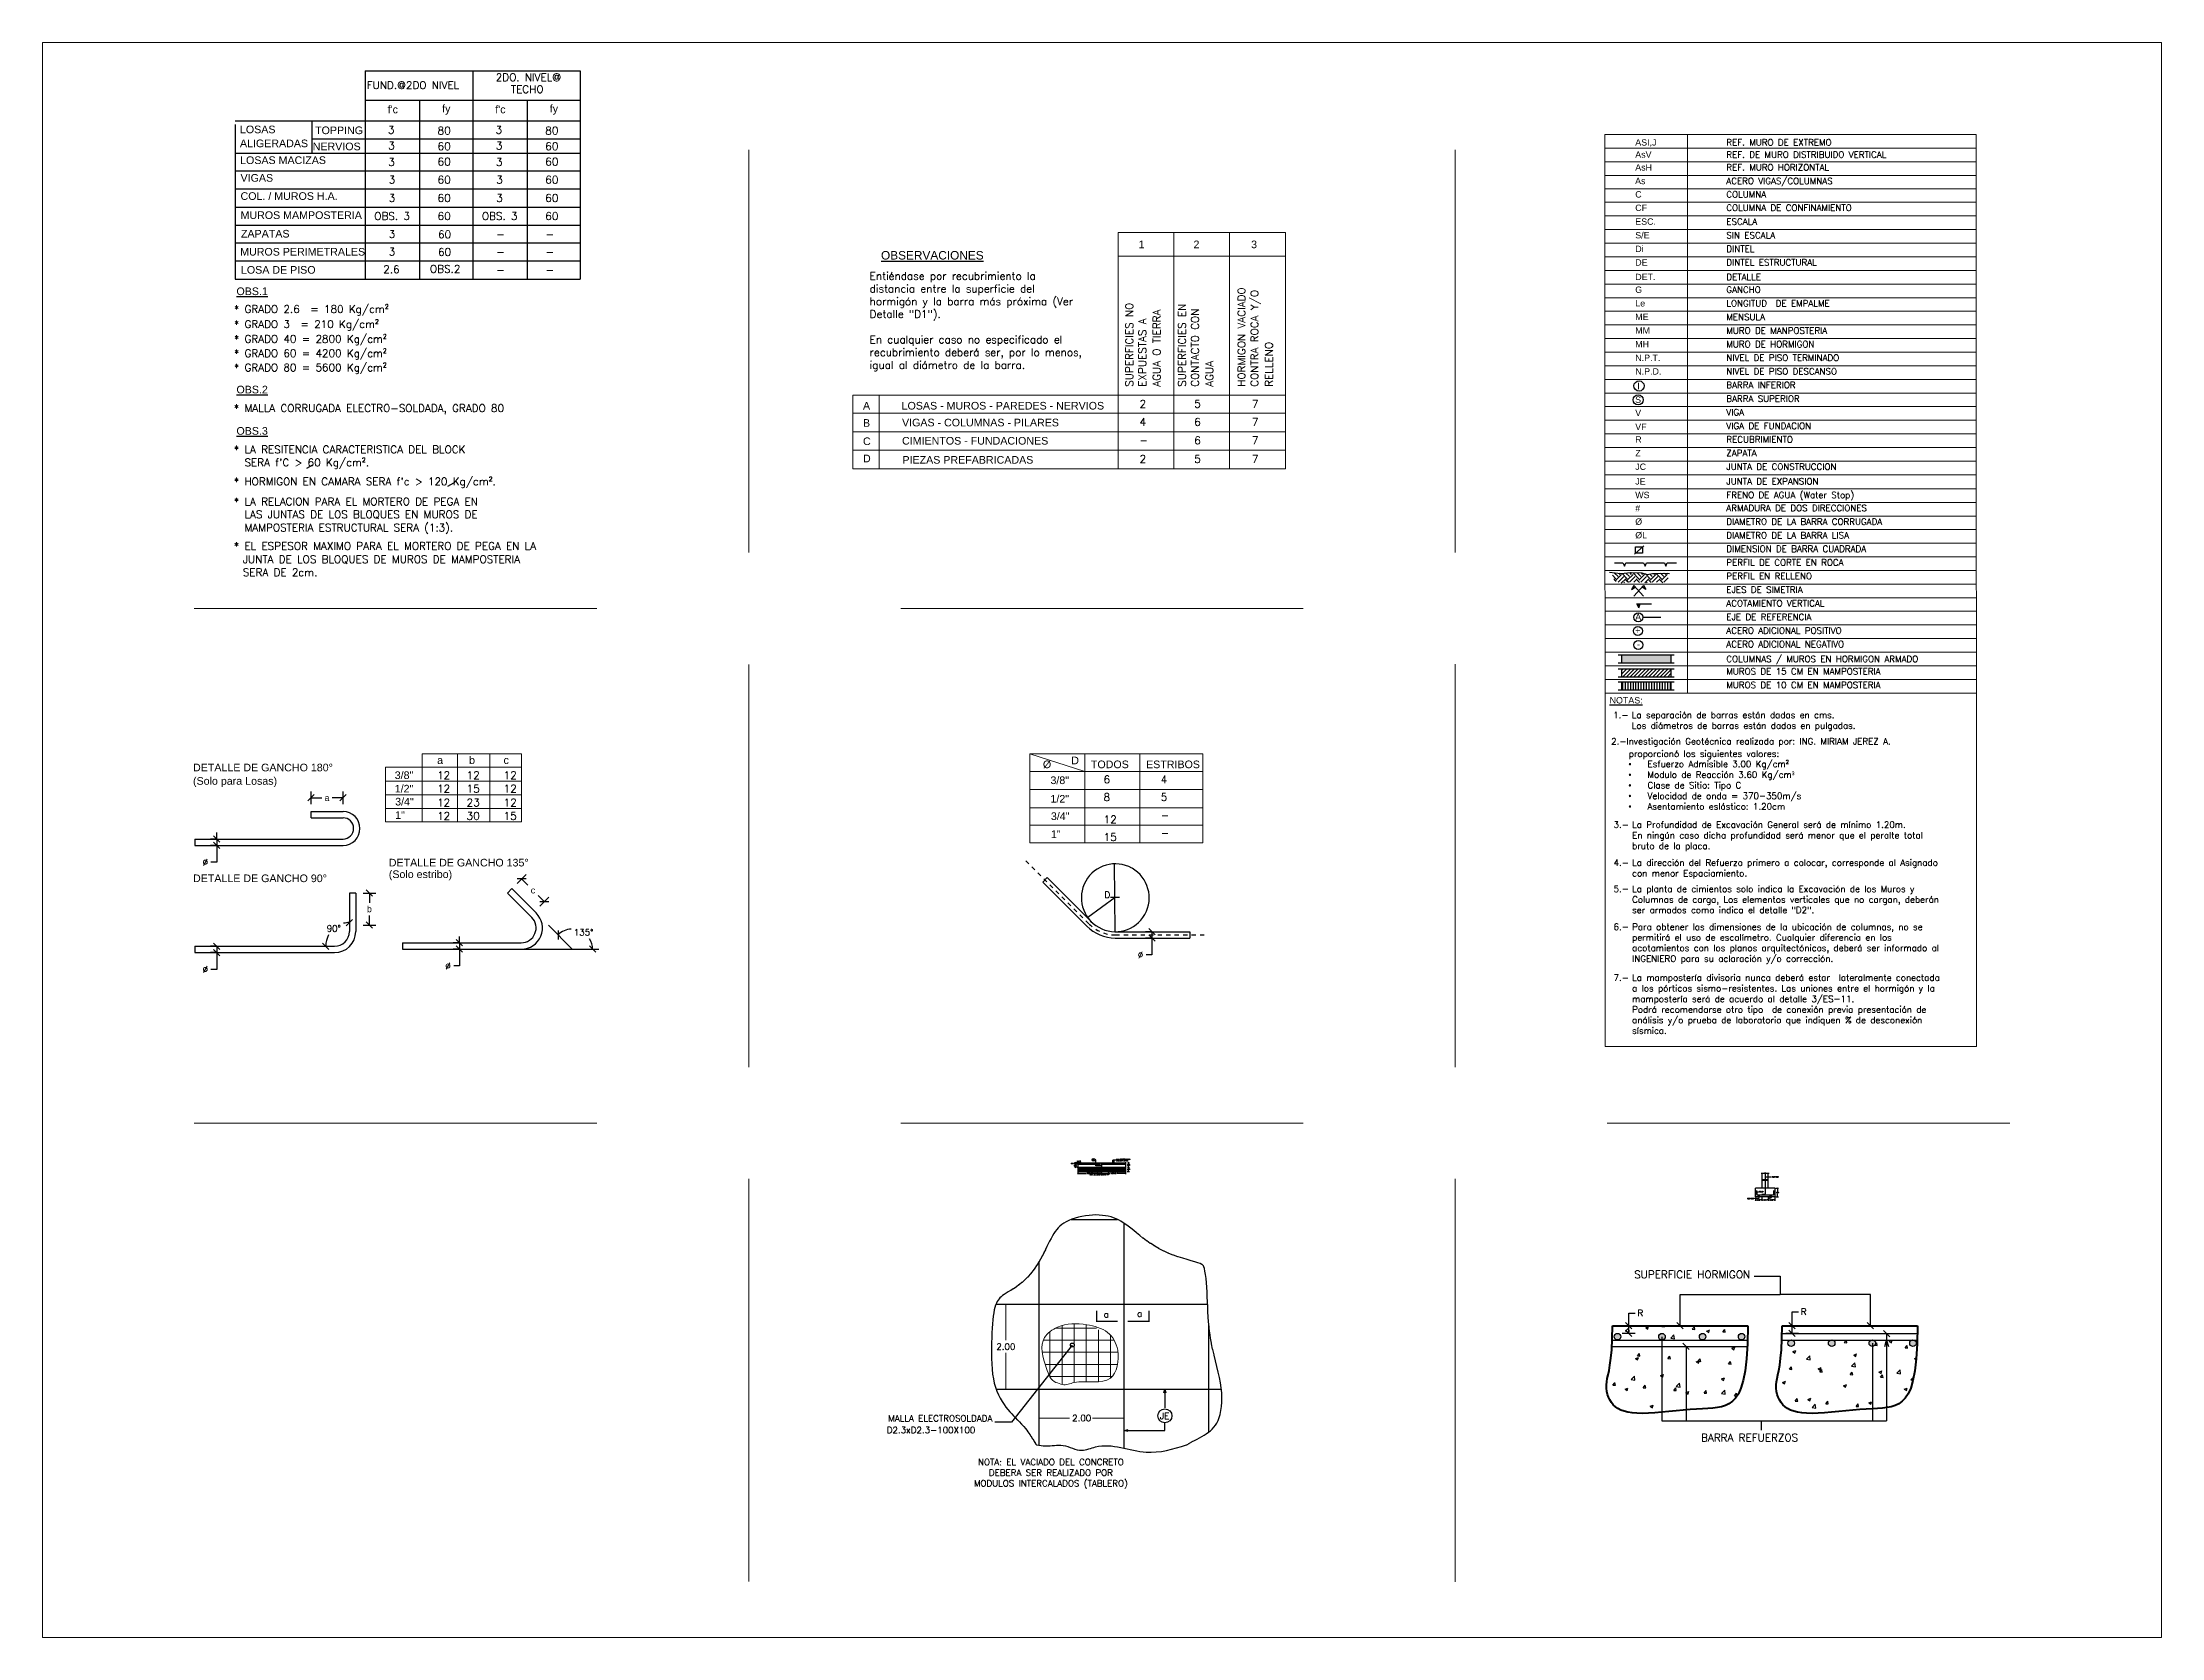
# Model space of a CAD drawing. Header units: millimetres. Extents: x -110 to 118, y 0 to 143.
# Drawn here: x -110 to -60, y 0 to 37.6 of the extents above; entities that cross this region are included whole.
import ezdxf

# ---------------------------------------------------------------- set-up
doc = ezdxf.new("R2010")
doc.units = ezdxf.units.MM
doc.header["$PDMODE"] = 3
doc.linetypes.add('Dash Style-1', pattern=[0.416641, 0.208282, -0.208359])
doc.layers.get('0').update_dxf_attribs({"lineweight": 0})
for name, color, linetype in [('ACERO', 5, 'Continuous'), ('BORDES', 7, 'Continuous'), ('DETALLES', 7, 'Continuous'), ('DIMTEXTO', 4, 'Continuous'), ('HATCH', 8, 'Continuous'), ('SANITARIOS', 4, 'Continuous'), ('SECCION', 1, 'Continuous'), ('Texto', 4, 'Continuous'), ('textos', 7, 'Continuous'), ('VIGA-LOSA', 1, 'Continuous')]:
    doc.layers.add(name, color=color, linetype=linetype)
doc.layers.add('COLUMNAS', color=7, linetype='Continuous', lineweight=18)
doc.layers.add('DIM', color=7, linetype='Continuous', lineweight=15)
doc.styles.add('arial', font='arial.ttf')
doc.styles.add('ROMANC', font='romanc.shx')
doc.styles.add('SIMPLEX', font='SIMPLEX', dxfattribs={"height": 0.2})
doc.styles.add('SMPLEX', font='simplex.shx')
doc.styles.add('TITULOS', font='arial.ttf')
doc.dimstyles.new('DIM-10', dxfattribs={"dimscale": 0.1, "dimtxt": 0.2, "dimasz": 0.2, "dimexe": 0.2, "dimexo": 0.2, "dimgap": 0.1, "dimtad": 0, "dimtih": 1, "dimtoh": 1, "dimzin": 0, "dimdsep": 46, "dimtxsty": 'SMPLEX', "dimblk": 'OBLIQUE', "dimcen": 0.2, "dimclrd": 4, "dimclre": 4, "dimclrt": 4, "dimadec": 0, "dimazin": 0, "dimtfac": 1, "dimtmove": 0, "dimatfit": 3, "dimldrblk": 'OPEN30', "dimfxl": 1, "dimtolj": 1, "dimtzin": 0, "dimarcsym": 0})
doc.dimstyles.new('DIM-60', dxfattribs={"dimscale": 0.6, "dimtxt": 0.2, "dimasz": 0.2, "dimexe": 0.2, "dimexo": 0.2, "dimgap": 0.1, "dimtad": 0, "dimtih": 1, "dimtoh": 1, "dimzin": 0, "dimdsep": 46, "dimtxsty": 'SIMPLEX', "dimblk1": 'OBLIQUE', "dimblk2": 'OBLIQUE', "dimsah": 1, "dimcen": 0.2, "dimclrd": 4, "dimclre": 4, "dimclrt": 4, "dimadec": 0, "dimazin": 0, "dimtfac": 1, "dimtmove": 0, "dimatfit": 3, "dimldrblk": 'OPEN30', "dimfxl": 1, "dimtolj": 1, "dimtzin": 0, "dimarcsym": 0})
doc.dimstyles.new('DIM-75', dxfattribs={"dimscale": 0.75, "dimtxt": 0.2, "dimasz": 0.2, "dimexe": 0.2, "dimexo": 0.2, "dimgap": 0.1, "dimtad": 0, "dimtih": 1, "dimtoh": 1, "dimzin": 0, "dimdsep": 46, "dimtxsty": 'SMPLEX', "dimblk1": 'OBLIQUE', "dimblk2": 'OBLIQUE', "dimsah": 1, "dimcen": 0.2, "dimclrd": 4, "dimclre": 4, "dimclrt": 4, "dimadec": 0, "dimazin": 0, "dimtfac": 1, "dimtmove": 0, "dimatfit": 3, "dimldrblk": 'OBLIQUE', "dimfxl": 0.2, "dimfxlon": 1, "dimtfill": 1, "dimtolj": 1, "dimtzin": 0, "dimarcsym": 0})

msp = doc.modelspace()

# ---------------------------------------------------------------- texts
at = {"layer": 'DIM', "color": 4, "linetype": 'Continuous', "style": 'SMPLEX'}
for p in [(-84.958, 7.55), (-84.171, 7.567)]:
    msp.add_text('a', height=0.15, dxfattribs=at).set_placement(p)
at = {"layer": 'DIM', "color": 4, "linetype": 'Continuous', "char_height": 0.15, "attachment_point": 5, "style": 'SMPLEX'}
for s, insert in [('\\A1;2.00', (-87.268, 6.864)), ('MALLA ELECTROSOLDADA', (-88.816, 5.174)), ('\\A1;2.00', (-85.479, 5.179)), ('JE', (-83.524, 5.227)), ('D2.3xD2.3-100X100', (-89.033, 4.897)), ('NOTA: EL VACIADO DEL CONCRETO\\PDEBERA SER REALIZADO POR \\PMODULOS INTERCALADOS (TABLERO)', (-86.206, 3.865))]:
    msp.add_mtext(s, dxfattribs=dict(at, insert=insert))
at = {"layer": 'Texto', "color": 1}
for s, height, style, p in [('FUND.@2DO NIVEL', 0.18, 'SIMPLEX', (-102.348, 36.534)), ('2DO. NIVEL@', 0.18, 'SIMPLEX', (-99.304, 36.721)), ('TECHO', 0.18, 'SIMPLEX', (-98.946, 36.439)), ("f'c", 0.18, 'TITULOS', (-101.854, 35.961)), ('fy', 0.18, 'TITULOS', (-100.568, 35.982)), ("f'c", 0.18, 'TITULOS', (-99.315, 35.961)), ('fy', 0.18, 'TITULOS', (-98.029, 35.982)), ('LOSAS', 0.18, 'TITULOS', (-105.339, 35.49)), ('TOPPING', 0.18, 'TITULOS', (-103.566, 35.469)), ('3', 0.18, 'SIMPLEX', (-101.846, 35.48)), ('80', 0.18, 'SIMPLEX', (-100.675, 35.463)), ('3', 0.18, 'SIMPLEX', (-99.307, 35.48)), ('80', 0.18, 'SIMPLEX', (-98.136, 35.463)), ('ALIGERADAS', 0.18, 'TITULOS', (-105.339, 35.161)), ('NERVIOS', 0.18, 'TITULOS', (-103.622, 35.089)), ('3', 0.18, 'SIMPLEX', (-101.838, 35.109)), ('60', 0.18, 'SIMPLEX', (-100.675, 35.093)), ('3', 0.18, 'SIMPLEX', (-99.299, 35.109)), ('60', 0.18, 'SIMPLEX', (-98.136, 35.093)), ('VIGAS', 0.18, 'TITULOS', (-105.325, 34.347)), ('LOSAS MACIZAS', 0.18, 'TITULOS', (-105.335, 34.764)), ('3', 0.18, 'SIMPLEX', (-101.839, 34.72)), ('60', 0.18, 'SIMPLEX', (-100.675, 34.73)), ('3', 0.18, 'SIMPLEX', (-99.3, 34.72)), ('60', 0.18, 'SIMPLEX', (-98.136, 34.73)), ('COL. / MUROS H.A.', 0.18, 'TITULOS', (-105.325, 33.918)), ('3', 0.18, 'SIMPLEX', (-101.829, 34.303)), ('3', 0.18, 'SIMPLEX', (-101.829, 33.873)), ('60', 0.18, 'SIMPLEX', (-100.675, 34.303)), ('60', 0.18, 'SIMPLEX', (-100.675, 33.873)), ('3', 0.18, 'SIMPLEX', (-99.29, 34.303)), ('3', 0.18, 'SIMPLEX', (-99.29, 33.873)), ('60', 0.18, 'SIMPLEX', (-98.136, 34.303)), ('60', 0.18, 'SIMPLEX', (-98.136, 33.873)), ('MUROS MAMPOSTERIA', 0.18, 'TITULOS', (-105.325, 33.468)), ('OBS. 3', 0.18, 'SIMPLEX', (-102.169, 33.446)), ('60', 0.18, 'SIMPLEX', (-100.675, 33.446)), ('OBS. 3', 0.18, 'SIMPLEX', (-99.63, 33.446)), ('60', 0.18, 'SIMPLEX', (-98.136, 33.446)), ('ZAPATAS', 0.18, 'TITULOS', (-105.315, 33.03)), ('3', 0.18, 'SIMPLEX', (-101.829, 33.019)), ('60', 0.18, 'SIMPLEX', (-100.665, 33.014)), ('-', 0.18, 'SIMPLEX', (-99.29, 33.019)), ('-', 0.18, 'SIMPLEX', (-98.126, 33.014)), ('MUROS PERIMETRALES', 0.18, 'TITULOS', (-105.333, 32.604)), ('3', 0.18, 'SIMPLEX', (-101.829, 32.603)), ('60', 0.18, 'SIMPLEX', (-100.665, 32.598)), ('-', 0.18, 'SIMPLEX', (-99.29, 32.603)), ('-', 0.18, 'SIMPLEX', (-98.126, 32.598)), ('LOSA DE PISO', 0.18, 'TITULOS', (-105.315, 32.177)), ('2.6', 0.18, 'SIMPLEX', (-101.958, 32.19)), ('OBS.2', 0.18, 'SIMPLEX', (-100.855, 32.2)), ('-', 0.18, 'SIMPLEX', (-99.29, 32.176)), ('-', 0.18, 'SIMPLEX', (-98.126, 32.171)), ('%%UOBS.1', 0.18, 'TITULOS', (-105.421, 31.672)), ('* GRADO 2.6  = 180 Kg/cm²', 0.18, 'SIMPLEX', (-105.478, 31.252)), ('* GRADO 3  = 210 Kg/cm²', 0.18, 'SIMPLEX', (-105.478, 30.896)), ('* GRADO 40 = 2800 Kg/cm²', 0.18, 'SIMPLEX', (-105.478, 30.548)), ('* GRADO 60 = 4200 Kg/cm²', 0.18, 'SIMPLEX', (-105.478, 30.21)), ('* GRADO 80 = 5600 Kg/cm²', 0.18, 'SIMPLEX', (-105.478, 29.873)), ('%%UOBS.2', 0.18, 'TITULOS', (-105.421, 29.353)), ('* MALLA CORRUGADA ELECTRO-SOLDADA, GRADO 80', 0.18, 'SIMPLEX', (-105.479, 28.915)), ('%%UOBS.3', 0.18, 'TITULOS', (-105.421, 28.378)), ('* LA RESITENCIA CARACTERISTICA DEL BLOCK', 0.18, 'SIMPLEX', (-105.479, 27.94)), ("  SERA f'C > 60 Kg/cm².", 0.18, 'SIMPLEX', (-105.479, 27.633)), ("* HORMIGON EN CAMARA SERA f'c > 120 Kg/cm².", 0.18, 'SIMPLEX', (-105.479, 27.185)), ('* LA RELACION PARA EL MORTERO DE PEGA EN', 0.18, 'SIMPLEX', (-105.479, 26.712)), ('  LAS JUNTAS DE LOS BLOQUES EN MUROS DE', 0.18, 'SIMPLEX', (-105.479, 26.408)), ('  MAMPOSTERIA ESTRUCTURAL SERA (1:3).', 0.18, 'SIMPLEX', (-105.479, 26.097)), ('* EL ESPESOR MAXIMO PARA EL MORTERO DE PEGA EN LA', 0.18, 'SIMPLEX', (-105.479, 25.663)), ('  JUNTA DE LOS BLOQUES DE MUROS DE MAMPOSTERIA', 0.18, 'SIMPLEX', (-105.519, 25.35)), ('  SERA DE 2cm.', 0.18, 'SIMPLEX', (-105.519, 25.042)), ('2.-Investigación Geotécnica realizada por: ING. MIRIAM JEREZ A.', 0.15, 'SIMPLEX', (-72.987, 21.07)), ('proporcionó los siguientes valores:', 0.15, 'SIMPLEX', (-72.572, 20.777))]:
    msp.add_text(s, height=height, dxfattribs=dict(at, style=style)).set_placement(p)
at = {"layer": 'textos', "color": 1}
for s, height, style, p in [('ASI,J', 0.15, 'arial', (-72.419, 35.199)), ('AsV', 0.15, 'arial', (-72.419, 34.912)), ('REF. MURO DE EXTREMO', 0.15, 'SIMPLEX', (-70.269, 35.199)), ('REF. DE MURO DISTRIBUIDO VERTICAL', 0.15, 'SIMPLEX', (-70.269, 34.912)), ('AsH', 0.15, 'arial', (-72.419, 34.61)), ('REF. MURO HORIZONTAL', 0.15, 'SIMPLEX', (-70.269, 34.61)), ('As', 0.15, 'arial', (-72.422, 34.289)), ('C', 0.15, 'arial', (-72.419, 33.973)), ('ACERO VIGAS/COLUMNAS', 0.15, 'SIMPLEX', (-70.269, 34.289)), ('COLUMNA', 0.15, 'SIMPLEX', (-70.269, 33.973)), ('CF', 0.15, 'arial', (-72.419, 33.657)), ('COLUMNA DE CONFINAMIENTO', 0.15, 'SIMPLEX', (-70.269, 33.657)), ('S/E', 0.15, 'arial', (-72.419, 33.009)), ('ESC.', 0.15, 'arial', (-72.419, 33.331)), ('SIN ESCALA', 0.15, 'SIMPLEX', (-70.269, 33.009)), ('ESCALA', 0.15, 'SIMPLEX', (-70.269, 33.331)), ('%%UOBSERVACIONES', 0.2, 'TITULOS', (-90.214, 32.511)), ('1', 0.18, 'TITULOS', (-84.135, 32.778)), ('2', 0.18, 'TITULOS', (-82.841, 32.778)), ('3', 0.18, 'TITULOS', (-81.482, 32.778)), ('Di', 0.15, 'arial', (-72.419, 32.688)), ('DE', 0.15, 'arial', (-72.419, 32.367)), ('DINTEL', 0.15, 'SIMPLEX', (-70.269, 32.688)), ('DINTEL ESTRUCTURAL', 0.15, 'SIMPLEX', (-70.269, 32.367)), ('DET.', 0.15, 'arial', (-72.419, 32.025)), ('DETALLE', 0.15, 'SIMPLEX', (-70.269, 32.025)), ('G', 0.15, 'arial', (-72.419, 31.724)), ('Le', 0.15, 'arial', (-72.419, 31.403)), ('GANCHO   ', 0.15, 'SIMPLEX', (-70.269, 31.724)), ('LONGITUD  DE EMPALME', 0.15, 'SIMPLEX', (-70.269, 31.403)), ('ME', 0.15, 'arial', (-72.419, 31.082)), ('MENSULA', 0.15, 'SIMPLEX', (-70.269, 31.082)), ('MM', 0.15, 'arial', (-72.419, 30.761)), ('MH', 0.15, 'arial', (-72.419, 30.439)), ('MURO DE MANPOSTERIA', 0.15, 'SIMPLEX', (-70.269, 30.761)), ('MURO DE HORMIGON', 0.15, 'SIMPLEX', (-70.269, 30.439)), ('N.P.T.', 0.15, 'arial', (-72.419, 30.118)), ('NIVEL DE PISO TERMINADO', 0.15, 'SIMPLEX', (-70.269, 30.118)), ('N.P.D.', 0.15, 'arial', (-72.419, 29.797)), ('I', 0.15, 'ROMANC', (-72.371, 29.451)), ('NIVEL DE PISO DESCANSO', 0.15, 'SIMPLEX', (-70.269, 29.797)), ('BARRA INFERIOR', 0.15, 'SIMPLEX', (-70.269, 29.476)), ('A', 0.18, 'TITULOS', (-90.639, 28.972)), ('LOSAS - MUROS - PAREDES - NERVIOS', 0.18, 'TITULOS', (-89.728, 28.972)), ('2', 0.18, 'SIMPLEX', (-84.116, 29.016)), ('5', 0.18, 'SIMPLEX', (-82.821, 29.016)), ('7', 0.18, 'SIMPLEX', (-81.462, 29.016)), ('S', 0.15, 'arial', (-72.422, 29.13)), ('BARRA SUPERIOR', 0.15, 'SIMPLEX', (-70.269, 29.154)), ('B', 0.18, 'TITULOS', (-90.639, 28.565)), ('VIGAS - COLUMNAS - PILARES', 0.18, 'TITULOS', (-89.718, 28.575)), ('4', 0.18, 'SIMPLEX', (-84.116, 28.59)), ('6', 0.18, 'SIMPLEX', (-82.821, 28.59)), ('7', 0.18, 'SIMPLEX', (-81.462, 28.59)), ('V', 0.15, 'arial', (-72.419, 28.819)), ('VF', 0.15, 'arial', (-72.419, 28.491)), ('VIGA ', 0.15, 'SIMPLEX', (-70.269, 28.833)), ('VIGA DE FUNDACION ', 0.15, 'SIMPLEX', (-70.269, 28.512)), ('C', 0.18, 'TITULOS', (-90.639, 28.134)), ('CIMIENTOS - FUNDACIONES', 0.18, 'TITULOS', (-89.718, 28.145)), ('-', 0.18, 'SIMPLEX', (-84.116, 28.153)), ('6', 0.18, 'SIMPLEX', (-82.821, 28.153)), ('7', 0.18, 'SIMPLEX', (-81.462, 28.153)), ('Z', 0.15, 'arial', (-72.419, 27.869)), ('R', 0.15, 'arial', (-72.419, 28.191)), ('ZAPATA', 0.15, 'SIMPLEX', (-70.269, 27.869)), ('RECUBRIMIENTO', 0.15, 'SIMPLEX', (-70.269, 28.191)), ('D', 0.18, 'TITULOS', (-90.639, 27.727)), ('PIEZAS PREFABRICADAS', 0.18, 'TITULOS', (-89.708, 27.695)), ('2', 0.18, 'SIMPLEX', (-84.116, 27.716)), ('5', 0.18, 'SIMPLEX', (-82.821, 27.716)), ('7', 0.18, 'SIMPLEX', (-81.462, 27.716)), ('JC', 0.15, 'arial', (-72.419, 27.548)), ('JUNTA DE CONSTRUCCION', 0.15, 'SIMPLEX', (-70.269, 27.548)), ('WS', 0.15, 'arial', (-72.419, 26.881)), ('JE', 0.15, 'arial', (-72.419, 27.202)), ('JUNTA DE EXPANSION', 0.15, 'SIMPLEX', (-70.269, 27.202)), ('FRENO DE AGUA (Water Stop)', 0.15, 'SIMPLEX', (-70.269, 26.881)), ('#', 0.15, 'arial', (-72.419, 26.574)), ('ARMADURA DE DOS DIRECCIONES', 0.15, 'SIMPLEX', (-70.269, 26.574)), ('%%C', 0.15, 'arial', (-72.419, 26.253)), ('%%CL', 0.15, 'arial', (-72.419, 25.932)), ('DIAMETRO DE LA BARRA CORRUGADA', 0.15, 'SIMPLEX', (-70.269, 26.253)), ('DIAMETRO DE LA BARRA LISA', 0.15, 'SIMPLEX', (-70.269, 25.932)), ('DIMENSION DE BARRA CUADRADA', 0.15, 'SIMPLEX', (-70.269, 25.611)), ('PERFIL DE CORTE EN ROCA', 0.15, 'SIMPLEX', (-70.269, 25.289)), ('PERFIL EN RELLENO', 0.15, 'SIMPLEX', (-70.269, 24.968)), ('EJES DE SIMETRIA', 0.15, 'SIMPLEX', (-70.269, 24.647)), ('A', 0.15, 'arial', (-72.419, 24.004)), ('ACOTAMIENTO VERTICAL', 0.15, 'SIMPLEX', (-70.269, 24.326)), ('EJE DE REFERENCIA', 0.15, 'SIMPLEX', (-70.269, 24.004)), ('+', 0.15, 'arial', (-72.419, 23.683)), ('ACERO ADICIONAL POSITIVO', 0.15, 'SIMPLEX', (-70.269, 23.683)), ('ACERO ADICIONAL NEGATIVO', 0.15, 'SIMPLEX', (-70.269, 23.362)), ('-', 0.15, 'arial', (-72.378, 23.362)), ('COLUMNAS / MUROS EN HORMIGON ARMADO', 0.15, 'SIMPLEX', (-70.269, 23.012)), ('MUROS DE 15 CM EN MAMPOSTERIA', 0.15, 'SIMPLEX', (-70.269, 22.719)), ('MUROS DE 10 CM EN MAMPOSTERIA', 0.15, 'SIMPLEX', (-70.269, 22.398)), ('%%UNOTAS:', 0.15, 'arial', (-73.024, 22.038)), ('1.-', 0.15, 'SIMPLEX', (-72.938, 21.691)), ('DETALLE DE GANCHO 180%%d', 0.18, 'TITULOS', (-106.446, 20.437)), ('a', 0.18, 'TITULOS', (-100.687, 20.611)), ('b', 0.18, 'TITULOS', (-99.933, 20.611)), ('c', 0.18, 'TITULOS', (-99.119, 20.611)), ('%%C', 0.18, 'TITULOS', (-86.394, 20.511)), ('D', 0.18, 'TITULOS', (-85.725, 20.604)), ('TODOS', 0.18, 'TITULOS', (-85.262, 20.511)), ('ESTRIBOS', 0.18, 'TITULOS', (-83.96, 20.511)), ('(Solo para Losas)', 0.18, 'TITULOS', (-106.446, 20.12)), ('3/8"', 0.18, 'TITULOS', (-101.687, 20.255)), ('1/2"', 0.18, 'TITULOS', (-101.687, 19.938)), ('12', 0.18, 'SIMPLEX', (-100.687, 20.255)), ('12', 0.18, 'SIMPLEX', (-100.687, 19.938)), ('12', 0.18, 'SIMPLEX', (-99.99, 20.255)), ('15', 0.18, 'SIMPLEX', (-99.99, 19.938)), ('12', 0.18, 'SIMPLEX', (-99.119, 20.255)), ('12', 0.18, 'SIMPLEX', (-99.119, 19.938)), ('3/8"', 0.18, 'TITULOS', (-86.216, 20.136)), ('6', 0.18, 'SIMPLEX', (-84.962, 20.155)), ('4', 0.18, 'SIMPLEX', (-83.614, 20.155)), ('3/4"', 0.18, 'TITULOS', (-101.677, 19.631)), ('12', 0.18, 'SIMPLEX', (-100.687, 19.611)), ('23', 0.18, 'SIMPLEX', (-99.99, 19.611)), ('12', 0.18, 'SIMPLEX', (-99.119, 19.611)), ('1/2"', 0.18, 'TITULOS', (-86.216, 19.7)), ('8', 0.18, 'SIMPLEX', (-84.962, 19.738)), ('5', 0.18, 'SIMPLEX', (-83.614, 19.738)), ('1"', 0.18, 'TITULOS', (-101.677, 19.315)), ('12', 0.18, 'SIMPLEX', (-100.687, 19.295)), ('30', 0.18, 'SIMPLEX', (-99.99, 19.295)), ('15', 0.18, 'SIMPLEX', (-99.119, 19.295)), ('3/4"', 0.18, 'TITULOS', (-86.206, 19.288)), ('1"', 0.18, 'TITULOS', (-86.206, 18.863)), ('12', 0.18, 'SIMPLEX', (-84.962, 19.211)), ('-', 0.18, 'SIMPLEX', (-83.614, 19.311)), ('3.-', 0.15, 'SIMPLEX', (-72.93, 19.104)), ('15', 0.18, 'SIMPLEX', (-84.962, 18.795)), ('-', 0.18, 'SIMPLEX', (-83.614, 18.895)), ('DETALLE DE GANCHO 90%%d', 0.18, 'TITULOS', (-106.446, 17.823)), ('(Solo estribo)', 0.18, 'TITULOS', (-101.827, 17.919)), ('4.-', 0.15, 'SIMPLEX', (-72.93, 18.208)), ('D', 0.15, 'SIMPLEX', (-84.941, 17.449)), ('5.-', 0.15, 'SIMPLEX', (-72.93, 17.589)), ('6.-', 0.15, 'SIMPLEX', (-72.93, 16.693)), ('7.-', 0.15, 'SIMPLEX', (-72.93, 15.494))]:
    msp.add_text(s, height=height, dxfattribs=dict(at, style=style)).set_placement(p)
at = {"layer": 'textos', "color": 1, "style": 'SIMPLEX'}
for s, p in [('HORMIGON VACIADO', (-81.619, 29.509)), ('CONTRA ROCA Y/O', (-81.312, 29.509)), ('SUPERFICIES NO', (-84.267, 29.509)), ('EXPUESTAS A', (-83.959, 29.509)), ('AGUA O TIERRA', (-83.621, 29.509)), ('SUPERFICIES EN', (-83.022, 29.509)), ('CONTACTO CON', (-82.715, 29.509)), ('RELLENO', (-80.973, 29.509)), ('AGUA ', (-82.376, 29.509))]:
    msp.add_text(s, height=0.18, rotation=90, dxfattribs=at).set_placement(p)
at = {"layer": 'textos', "lineweight": -2, "style": 'SIMPLEX'}
msp.add_text('∅3/8"@80', height=0.022, dxfattribs=at).set_placement((-69.195, 10.858))
at = {"layer": 'textos', "style": 'SIMPLEX'}
msp.add_text('BARRA REFUERZOS', height=0.18, dxfattribs=at).set_placement((-70.866, 4.629))
at = {"layer": 'textos', "color": 1, "attachment_point": 1, "style": 'SIMPLEX'}
for s, insert, char_height, width in [('Entiéndase por recubrimiento la distancia entre la superficie del hormigón y la barra más próxima (Ver Detalle "D1").\\P\\PEn cualquier caso no especificado el recubrimiento deberá ser, por lo menos, igual al diámetro de la barra.', (-90.481, 32.214), 0.18, 5.44558), ('La separación de barras están dadas en cms.\\PLos diámetros de barras están dados en pulgadas.', (-72.5, 21.841), 0.15, 7.92572), ('\\pi-0.45,l0.45,t0.45;{\\fSymbol|b0|i0|c2|p18;·^I}Esfuerzo Admisible 3.00 Kg/cm²\\P{\\fSymbol|b0|i0|c2|p18;·^I}Modulo de Reacción 3.60 Kg/cm{\\fBankGothic Lt BT|b0|i0|c0|p34;³}\\P{\\fSymbol|b0|i0|c2|p18;·^I}Clase de Sitio: Tipo C\\P{\\fSymbol|b0|i0|c2|p18;·^I}Velocidad de onda = 370-350m/s\\P{\\fSymbol|b0|i0|c2|p18;·^I}Asentamiento eslástico: 1.20cm', (-72.579, 20.684), 0.15, 7.9257), ('La Profundidad de Excavación General será de mínimo 1.20m.\\PEn ningún caso dicha profundidad será menor que el peralte total bruto de la placa.', (-72.492, 19.254), 0.15, 7.9257), ('La dirección del Refuerzo primero a colocar, corresponde al Asignado con menor Espaciamiento.', (-72.492, 18.358), 0.15, 7.9257), ('La planta de cimientos solo indica la Excavación de los Muros y Columnas de carga, Los elementos verticales que no cargan, deberán ser armados como indica el detalle "D2".', (-72.492, 17.739), 0.15, 7.9257), ('Para obtener las dimensiones de la ubicación de columnas, no se permitirá el uso de escalímetro. Cualquier diferencia en los acotamientos con los planos arquitectónicos, deberá ser informado al INGENIERO para su aclaración y/o corrección.', (-72.492, 16.843), 0.15, 7.9257), ('La mampostería divisoria nunca deberá estar  lateralmente conectada a los pórticos sismo-resistentes. Las uniones entre el hormigón y la mampostería será de acuerdo al detalle 3/ES-11.\\PPodrá recomendarse otro tipo  de conexión previa presentación de análisis y/o prueba de laboratorio que indiquen % de desconexión sísmica.', (-72.492, 15.644), 0.15, 7.9257)]:
    msp.add_mtext(s, dxfattribs=dict(at, insert=insert, char_height=char_height, width=width))
at = {"layer": 'textos', "style": 'SIMPLEX'}
for s, insert, char_height, attachment_point in [('{\\LN.P.T}', (-85.498, 11.238), 0.0267, 6), ('JE', (-85.18, 11.273), 0.03, 6), ('RELLENO COMPACTADO', (-85.154, 11.041), 0.02, 7), ('{\\C4;MALLA ELECTROSOLDADA}', (-84.665, 11.292), 0.02, 1), ('{\\C4;D2.3xD2.3-100X100}', (-84.665, 11.259), 0.02, 1), ('PERFIL SUPUESTO TERRENO', (-84.915, 10.908), 0.02, 9), ('3%%C3/8" ', (-69.39, 10.517), 0.022, 6), ('%%C3/8"@20', (-69.621, 10.354), 0.022, 6), ('\\A1;SUPERFICIE HORMIGON', (-69.707, 8.567), 0.18, 6)]:
    msp.add_mtext(s, dxfattribs=dict(at, insert=insert, char_height=char_height, attachment_point=attachment_point))

# ---------------------------------------------------------------- blocks, each defined once
blk = doc.blocks.new('_Oblique')
at = {"layer": 'SANITARIOS', "color": 0, "lineweight": -2}
blk.add_line((-0.5, -0.5), (0.5, 0.5), dxfattribs=at)
blk = doc.blocks.new('*D5')
at = {"layer": 'Defpoints', "color": 0, "transparency": 16777216}
for p in [(-67.784, 7.357), (-67.784, 7.176)]:
    blk.add_point(p, dxfattribs=at)
at = {"layer": 'DIM', "color": 4, "lineweight": -2, "transparency": 16777216}
for p, q in [((-68.719, 7.357), (-68.719, 7.688)), ((-68.719, 7.688), (-68.569, 7.688)), ((-68.569, 7.357), (-68.869, 7.357)), ((-68.569, 7.176), (-68.869, 7.176)), ((-68.719, 7.176), (-68.719, 7.357))]:
    blk.add_line(p, q, dxfattribs=at)
at = {"layer": 'DIM', "color": 4, "lineweight": -2, "transparency": 16777216, "xscale": 0.15, "yscale": 0.15, "zscale": 0.15}
for p, rotation in [((-68.719, 7.357), 90), ((-68.719, 7.176), 270)]:
    blk.add_blockref('_Oblique', p, dxfattribs=dict(at, rotation=rotation))
at = {"layer": 'DIM', "color": 4, "transparency": 16777216, "insert": (-68.444, 7.688), "char_height": 0.15, "attachment_point": 5, "style": 'SMPLEX', "bg_fill": 3, "box_fill_scale": 1.1, "bg_fill_color": 256, "bg_fill_true_color": 13158600, "bg_fill_transparency": 0}
blk.add_mtext('\\A1;R', dxfattribs=at)
at = {"layer": 'Defpoints', "color": 0, "transparency": 16777216}
blk.add_point((-68.719, 7.357), dxfattribs=at)
blk = doc.blocks.new('*D6')
at = {"layer": 'Defpoints', "color": 0, "transparency": 16777216}
for p in [(-71.788, 7.357), (-71.788, 7.176)]:
    blk.add_point(p, dxfattribs=at)
at = {"layer": 'DIM', "color": 4, "lineweight": -2, "transparency": 16777216}
for p, q in [((-72.574, 7.357), (-72.574, 7.657)), ((-72.574, 7.657), (-72.424, 7.657)), ((-72.424, 7.357), (-72.724, 7.357)), ((-72.424, 7.176), (-72.724, 7.176)), ((-72.574, 7.176), (-72.574, 7.357))]:
    blk.add_line(p, q, dxfattribs=at)
at = {"layer": 'DIM', "color": 4, "lineweight": -2, "transparency": 16777216, "xscale": 0.15, "yscale": 0.15, "zscale": 0.15}
for p, rotation in [((-72.574, 7.357), 90), ((-72.574, 7.176), 270)]:
    blk.add_blockref('_Oblique', p, dxfattribs=dict(at, rotation=rotation))
at = {"layer": 'DIM', "color": 4, "transparency": 16777216, "insert": (-72.299, 7.657), "char_height": 0.15, "attachment_point": 5, "style": 'SMPLEX', "bg_fill": 3, "box_fill_scale": 1.1, "bg_fill_color": 256, "bg_fill_true_color": 13158600, "bg_fill_transparency": 0}
blk.add_mtext('\\A1;R', dxfattribs=at)
at = {"layer": 'Defpoints', "color": 0, "transparency": 16777216}
blk.add_point((-72.574, 7.357), dxfattribs=at)
blk = doc.blocks.new('_Open30')
at = {"layer": 'DIMTEXTO', "color": 0, "lineweight": -2}
for p, q in [((-1, 0.27), (0, 0)), ((0, 0), (-1, -0.27)), ((0, 0), (-1, 0))]:
    blk.add_line(p, q, dxfattribs=at)
blk = doc.blocks.new('*D7')
at = {"layer": 'Defpoints', "color": 0, "transparency": 16777216}
for p in [(-83.821, 16.504), (-83.747, 16.654), (-83.747, 16.504)]:
    blk.add_point(p, dxfattribs=at)
at = {"layer": 'DIM', "color": 4, "lineweight": -2, "transparency": 16777216}
for p, q in [((-83.821, 16.654), (-83.971, 16.654)), ((-83.821, 16.504), (-83.971, 16.504)), ((-83.821, 16.654), (-83.821, 16.504)), ((-83.821, 16.504), (-83.821, 16.107)), ((-83.821, 16.107), (-83.971, 16.107))]:
    blk.add_line(p, q, dxfattribs=at)
at = {"layer": 'DIM', "color": 4, "lineweight": -2, "transparency": 16777216, "xscale": 0.15, "yscale": 0.15, "zscale": 0.15}
for p, rotation in [((-83.821, 16.654), 90), ((-83.821, 16.504), 270)]:
    blk.add_blockref('_Oblique', p, dxfattribs=dict(at, rotation=rotation))
at = {"layer": 'DIM', "color": 4, "transparency": 16777216, "insert": (-84.092, 16.107), "char_height": 0.15, "attachment_point": 5, "style": 'SMPLEX', "bg_fill": 3, "box_fill_scale": 1.1, "bg_fill_color": 256, "bg_fill_true_color": 13158600, "bg_fill_transparency": 0}
blk.add_mtext('\\A1;%%C ', dxfattribs=at)
blk = doc.blocks.new('*D8')
at = {"layer": 'Defpoints', "color": 0, "transparency": 16777216}
for p in [(-100.16, 16.242), (-100.086, 16.392), (-100.086, 16.242)]:
    blk.add_point(p, dxfattribs=at)
at = {"layer": 'DIM', "color": 4, "lineweight": -2, "transparency": 16777216}
for p, q in [((-100.16, 16.392), (-100.16, 16.542)), ((-100.16, 16.392), (-100.31, 16.392)), ((-100.16, 16.242), (-100.31, 16.242)), ((-100.16, 16.392), (-100.16, 16.242)), ((-100.16, 16.242), (-100.16, 15.845)), ((-100.16, 15.845), (-100.31, 15.845))]:
    blk.add_line(p, q, dxfattribs=at)
at = {"layer": 'DIM', "color": 4, "lineweight": -2, "transparency": 16777216, "xscale": 0.15, "yscale": 0.15, "zscale": 0.15}
for p, rotation in [((-100.16, 16.392), 270), ((-100.16, 16.242), 90)]:
    blk.add_blockref('_Oblique', p, dxfattribs=dict(at, rotation=rotation))
at = {"layer": 'DIM', "color": 4, "transparency": 16777216, "insert": (-100.431, 15.845), "char_height": 0.15, "attachment_point": 5, "style": 'SMPLEX', "bg_fill": 3, "box_fill_scale": 1.1, "bg_fill_color": 256, "bg_fill_true_color": 13158600, "bg_fill_transparency": 0}
blk.add_mtext('\\A1;%%C ', dxfattribs=at)
blk = doc.blocks.new('*D9')
at = {"layer": 'Defpoints', "color": 0, "transparency": 16777216}
for p in [(-98.062, 16.81), (-98.702, 16.242), (-97.489, 16.237), (-96.602, 16.242)]:
    blk.add_point(p, dxfattribs=at)
at = {"layer": 'DIM', "color": 4, "lineweight": -2, "transparency": 16777216}
for start, end in [(93.2058, 135), (0, 31.1633)]:
    blk.add_arc((-97.495, 16.242), 0.475, start, end, dxfattribs=at)
at = {"layer": 'DIM', "color": 4, "lineweight": -2, "transparency": 16777216, "xscale": 0.15, "yscale": 0.15, "zscale": 0.15}
for p, rotation in [((-97.831, 16.578), 224.9999999999536), ((-97.02, 16.242), 270.0000000000002)]:
    blk.add_blockref('_Oblique', p, dxfattribs=dict(at, rotation=rotation))
at = {"layer": 'DIM', "color": 4, "transparency": 16777216, "insert": (-97.232, 16.638), "char_height": 0.15, "attachment_point": 5, "style": 'SMPLEX', "bg_fill": 3, "box_fill_scale": 1.1, "bg_fill_color": 256, "bg_fill_true_color": 13158600, "bg_fill_transparency": 0}
blk.add_mtext('\\A1;135°', dxfattribs=at)
at = {"layer": 'Defpoints', "color": 0, "transparency": 16777216}
blk.add_point((-97.495, 16.717), dxfattribs=at)
blk = doc.blocks.new('*D10')
at = {"layer": 'Defpoints', "color": 0, "transparency": 16777216}
for p in [(-98.921, 17.669), (-98.387, 17.135)]:
    blk.add_point(p, dxfattribs=at)
at = {"layer": 'DIM', "color": 4, "lineweight": -2, "transparency": 16777216}
for p, q in [((-98.799, 17.791), (-98.587, 18.003)), ((-98.693, 17.897), (-98.548, 17.752)), ((-98.159, 17.363), (-98.304, 17.507)), ((-98.265, 17.257), (-98.053, 17.469))]:
    blk.add_line(p, q, dxfattribs=at)
at = {"layer": 'DIM', "color": 4, "lineweight": -2, "transparency": 16777216, "xscale": 0.15, "yscale": 0.15, "zscale": 0.15}
for p, rotation in [((-98.693, 17.897), 134.9999999999924), ((-98.159, 17.363), 314.9999999999924)]:
    blk.add_blockref('_Oblique', p, dxfattribs=dict(at, rotation=rotation))
at = {"layer": 'DIM', "color": 4, "transparency": 16777216, "insert": (-98.426, 17.63), "char_height": 0.15, "attachment_point": 5, "style": 'TITULOS', "bg_fill": 3, "box_fill_scale": 1.1, "bg_fill_color": 256, "bg_fill_true_color": 13158600, "bg_fill_transparency": 0}
blk.add_mtext('\\A1;c', dxfattribs=at)
at = {"layer": 'Defpoints', "color": 0, "transparency": 16777216}
blk.add_point((-98.693, 17.897), dxfattribs=at)
blk = doc.blocks.new('*D11')
at = {"layer": 'Defpoints', "color": 0, "transparency": 16777216}
for p in [(-103.662, 19.813), (-103.662, 19.49), (-102.907, 19.49)]:
    blk.add_point(p, dxfattribs=at)
at = {"layer": 'DIM', "color": 4, "lineweight": -2, "transparency": 16777216}
for p, q in [((-103.662, 19.663), (-103.662, 19.963)), ((-103.662, 19.813), (-103.41, 19.813)), ((-102.907, 19.813), (-103.16, 19.813)), ((-102.907, 19.663), (-102.907, 19.963))]:
    blk.add_line(p, q, dxfattribs=at)
at = {"layer": 'DIM', "color": 4, "lineweight": -2, "transparency": 16777216, "xscale": 0.15, "yscale": 0.15, "zscale": 0.15, "rotation": 180}
blk.add_blockref('_Oblique', (-103.662, 19.813), dxfattribs=at)
at = {"layer": 'DIM', "color": 4, "lineweight": -2, "transparency": 16777216, "xscale": 0.15, "yscale": 0.15, "zscale": 0.15}
blk.add_blockref('_Oblique', (-102.907, 19.813), dxfattribs=at)
at = {"layer": 'DIM', "color": 4, "transparency": 16777216, "insert": (-103.285, 19.813), "char_height": 0.15, "attachment_point": 5, "style": 'TITULOS', "bg_fill": 3, "box_fill_scale": 1.1, "bg_fill_color": 256, "bg_fill_true_color": 13158600, "bg_fill_transparency": 0}
blk.add_mtext('\\A1;a', dxfattribs=at)
blk = doc.blocks.new('*D12')
at = {"layer": 'Defpoints', "color": 0, "transparency": 16777216}
for p in [(-105.885, 18.69), (-105.812, 18.84), (-105.812, 18.69)]:
    blk.add_point(p, dxfattribs=at)
at = {"layer": 'DIM', "color": 4, "lineweight": -2, "transparency": 16777216}
for p, q in [((-105.885, 18.84), (-106.035, 18.84)), ((-105.885, 18.69), (-106.035, 18.69)), ((-105.885, 18.84), (-105.885, 18.99)), ((-105.885, 18.84), (-105.885, 18.69)), ((-105.885, 18.69), (-105.885, 18.293)), ((-105.885, 18.293), (-106.035, 18.293))]:
    blk.add_line(p, q, dxfattribs=at)
at = {"layer": 'DIM', "color": 4, "lineweight": -2, "transparency": 16777216, "xscale": 0.15, "yscale": 0.15, "zscale": 0.15}
for p, rotation in [((-105.885, 18.84), 270), ((-105.885, 18.69), 90)]:
    blk.add_blockref('_Oblique', p, dxfattribs=dict(at, rotation=rotation))
at = {"layer": 'DIM', "color": 4, "transparency": 16777216, "insert": (-106.157, 18.293), "char_height": 0.15, "attachment_point": 5, "style": 'SMPLEX', "bg_fill": 3, "box_fill_scale": 1.1, "bg_fill_color": 256, "bg_fill_true_color": 13158600, "bg_fill_transparency": 0}
blk.add_mtext('\\A1;%%C ', dxfattribs=at)
blk = doc.blocks.new('*D13')
at = {"layer": 'Defpoints', "color": 0, "transparency": 16777216}
for p in [(-102.607, 17.564), (-102.285, 17.564), (-102.607, 16.809)]:
    blk.add_point(p, dxfattribs=at)
at = {"layer": 'DIM', "color": 4, "lineweight": -2, "transparency": 16777216}
for p, q in [((-102.435, 17.564), (-102.135, 17.564)), ((-102.285, 17.564), (-102.285, 17.338)), ((-102.285, 16.809), (-102.285, 17.035)), ((-102.435, 16.809), (-102.135, 16.809))]:
    blk.add_line(p, q, dxfattribs=at)
at = {"layer": 'DIM', "color": 4, "lineweight": -2, "transparency": 16777216, "xscale": 0.15, "yscale": 0.15, "zscale": 0.15}
for p, rotation in [((-102.285, 17.564), 90), ((-102.285, 16.809), 270)]:
    blk.add_blockref('_Oblique', p, dxfattribs=dict(at, rotation=rotation))
at = {"layer": 'DIM', "color": 4, "transparency": 16777216, "insert": (-102.285, 17.187), "char_height": 0.15, "attachment_point": 5, "style": 'TITULOS', "bg_fill": 3, "box_fill_scale": 1.1, "bg_fill_color": 256, "bg_fill_true_color": 13158600, "bg_fill_transparency": 0}
blk.add_mtext('\\A1;b', dxfattribs=at)
blk = doc.blocks.new('*D14')
at = {"layer": 'Defpoints', "color": 0, "transparency": 16777216}
for p in [(-105.885, 16.159), (-105.812, 16.309), (-105.812, 16.159)]:
    blk.add_point(p, dxfattribs=at)
at = {"layer": 'DIM', "color": 4, "lineweight": -2, "transparency": 16777216}
for p, q in [((-105.885, 16.309), (-106.035, 16.309)), ((-105.885, 16.159), (-106.035, 16.159)), ((-105.885, 16.309), (-105.885, 16.159)), ((-105.885, 16.159), (-105.885, 15.762)), ((-105.885, 15.762), (-106.035, 15.762))]:
    blk.add_line(p, q, dxfattribs=at)
at = {"layer": 'DIM', "color": 4, "lineweight": -2, "transparency": 16777216, "xscale": 0.15, "yscale": 0.15, "zscale": 0.15}
for p, rotation in [((-105.885, 16.309), 90), ((-105.885, 16.159), 270)]:
    blk.add_blockref('_Oblique', p, dxfattribs=dict(at, rotation=rotation))
at = {"layer": 'DIM', "color": 4, "transparency": 16777216, "insert": (-106.157, 15.762), "char_height": 0.15, "attachment_point": 5, "style": 'SMPLEX', "bg_fill": 3, "box_fill_scale": 1.1, "bg_fill_color": 256, "bg_fill_true_color": 13158600, "bg_fill_transparency": 0}
blk.add_mtext('\\A1;%%C ', dxfattribs=at)
blk = doc.blocks.new('*D15')
at = {"layer": 'Defpoints', "color": 0, "transparency": 16777216}
for p in [(-102.757, 17.564), (-106.407, 16.309), (-103.107, 16.309)]:
    blk.add_point(p, dxfattribs=at)
at = {"layer": 'DIM', "color": 4, "lineweight": -2, "transparency": 16777216}
for start, end in [(151.1169, 180), (90, 104.1283)]:
    blk.add_arc((-102.757, 16.309), 0.559, start, end, dxfattribs=at)
at = {"layer": 'DIM', "color": 4, "lineweight": -2, "transparency": 16777216, "xscale": 0.15, "yscale": 0.15, "zscale": 0.15}
blk.add_blockref('_Oblique', (-102.757, 16.868), dxfattribs=at)
at = {"layer": 'DIM', "color": 4, "lineweight": -2, "transparency": 16777216, "xscale": 0.15, "yscale": 0.15, "zscale": 0.15, "rotation": 269.9999999999999}
blk.add_blockref('_Oblique', (-103.316, 16.309), dxfattribs=at)
at = {"layer": 'DIM', "color": 4, "transparency": 16777216, "insert": (-103.126, 16.729), "char_height": 0.15, "attachment_point": 5, "style": 'SMPLEX', "bg_fill": 3, "box_fill_scale": 1.1, "bg_fill_color": 256, "bg_fill_true_color": 13158600, "bg_fill_transparency": 0}
blk.add_mtext('\\A1;90°', dxfattribs=at)
at = {"layer": 'Defpoints', "color": 0, "transparency": 16777216}
for p in [(-103.241, 16.588), (-102.757, 16.659)]:
    blk.add_point(p, dxfattribs=at)
blk = doc.blocks.new('_ArchTick')
at = {"color": 0, "linetype": 'ByBlock', "const_width": 0.00591}
blk.add_lwpolyline([(-0.02, -0.02), (0.02, 0.02)], dxfattribs=at)
blk = doc.blocks.new('*D16')
at = {"layer": 'Defpoints', "color": 0, "transparency": 16777216}
for p in [(-84.421, 11.099), (-84.428, 10.999), (-84.371, 10.999)]:
    blk.add_point(p, dxfattribs=at)
at = {"layer": 'DIMTEXTO', "color": 4, "lineweight": -2, "transparency": 16777216}
for p, q in [((-84.401, 11.099), (-84.351, 11.099)), ((-84.371, 11.099), (-84.371, 11.069)), ((-84.371, 10.999), (-84.371, 11.029)), ((-84.408, 10.999), (-84.351, 10.999))]:
    blk.add_line(p, q, dxfattribs=at)
at = {"layer": 'DIMTEXTO', "color": 4, "lineweight": -2, "transparency": 16777216, "xscale": 0.02, "yscale": 0.02, "zscale": 0.02}
for p, rotation in [((-84.371, 11.099), 90), ((-84.371, 10.999), 270)]:
    blk.add_blockref('_Oblique', p, dxfattribs=dict(at, rotation=rotation))
at = {"layer": 'DIMTEXTO', "color": 4, "transparency": 16777216, "insert": (-84.371, 11.049), "char_height": 0.02, "attachment_point": 5, "style": 'SMPLEX'}
blk.add_mtext('\\A1;0.10', dxfattribs=at)
blk = doc.blocks.new('*D17')
at = {"layer": 'Defpoints', "color": 0, "transparency": 16777216}
for p in [(-84.421, 11.199), (-84.421, 11.099), (-84.371, 11.099)]:
    blk.add_point(p, dxfattribs=at)
at = {"layer": 'DIMTEXTO', "color": 4, "lineweight": -2, "transparency": 16777216}
for p, q in [((-84.401, 11.199), (-84.351, 11.199)), ((-84.401, 11.099), (-84.351, 11.099)), ((-84.371, 11.199), (-84.371, 11.169)), ((-84.371, 11.099), (-84.371, 11.129))]:
    blk.add_line(p, q, dxfattribs=at)
at = {"layer": 'DIMTEXTO', "color": 4, "lineweight": -2, "transparency": 16777216, "xscale": 0.02, "yscale": 0.02, "zscale": 0.02}
for p, rotation in [((-84.371, 11.199), 90), ((-84.371, 11.099), 270)]:
    blk.add_blockref('_Oblique', p, dxfattribs=dict(at, rotation=rotation))
at = {"layer": 'DIMTEXTO', "color": 4, "transparency": 16777216, "insert": (-84.371, 11.149), "char_height": 0.02, "attachment_point": 5, "style": 'SMPLEX'}
blk.add_mtext('\\A1;0.10', dxfattribs=at)
blk = doc.blocks.new('*D24')
at = {"layer": 'Defpoints', "color": 0, "transparency": 16777216}
for p in [(-85.628, 11.168), (-85.568, 11.199), (-85.568, 11.168)]:
    blk.add_point(p, dxfattribs=at)
at = {"layer": 'DIM', "color": 4, "lineweight": -2, "transparency": 16777216}
for p, q in [((-85.639, 11.184), (-85.659, 11.184)), ((-85.588, 11.199), (-85.648, 11.199)), ((-85.588, 11.168), (-85.648, 11.168)), ((-85.628, 11.184), (-85.639, 11.184)), ((-85.628, 11.199), (-85.628, 11.168))]:
    blk.add_line(p, q, dxfattribs=at)
at = {"layer": 'DIM', "color": 4, "lineweight": -2, "transparency": 16777216, "xscale": 0.02, "yscale": 0.02, "zscale": 0.02}
for p, rotation in [((-85.628, 11.199), 90), ((-85.628, 11.168), 270)]:
    blk.add_blockref('_Oblique', p, dxfattribs=dict(at, rotation=rotation))
at = {"layer": 'DIM', "color": 4, "transparency": 16777216, "insert": (-85.7, 11.184), "char_height": 0.02, "attachment_point": 5, "style": 'SMPLEX'}
blk.add_mtext('\\A1;0.03', dxfattribs=at)
blk = doc.blocks.new('*D25')
at = {"layer": 'Defpoints', "color": 0, "transparency": 16777216}
for p in [(-85.628, 11.099), (-85.569, 11.099), (-85.568, 11.168)]:
    blk.add_point(p, dxfattribs=at)
at = {"layer": 'DIM', "color": 4, "lineweight": -2, "transparency": 16777216}
for p, q in [((-85.588, 11.168), (-85.648, 11.168)), ((-85.589, 11.099), (-85.648, 11.099)), ((-85.628, 11.168), (-85.628, 11.154)), ((-85.628, 11.099), (-85.628, 11.114))]:
    blk.add_line(p, q, dxfattribs=at)
at = {"layer": 'DIM', "color": 4, "lineweight": -2, "transparency": 16777216, "xscale": 0.02, "yscale": 0.02, "zscale": 0.02}
for p, rotation in [((-85.628, 11.168), 90), ((-85.628, 11.099), 270)]:
    blk.add_blockref('_Oblique', p, dxfattribs=dict(at, rotation=rotation))
at = {"layer": 'DIM', "color": 4, "transparency": 16777216, "insert": (-85.628, 11.134), "char_height": 0.02, "attachment_point": 5, "style": 'SMPLEX'}
blk.add_mtext('\\A1;0.07', dxfattribs=at)
blk = doc.blocks.new('*D18')
at = {"layer": 'Defpoints', "color": 0, "transparency": 16777216}
for p in [(-85.568, 11.016), (-85.008, 11.004), (-85.008, 10.952)]:
    blk.add_point(p, dxfattribs=at)
at = {"layer": 'DIMTEXTO', "color": 4, "lineweight": -2, "transparency": 16777216}
for p, q in [((-85.568, 10.996), (-85.568, 10.932)), ((-85.568, 10.952), (-85.371, 10.952)), ((-85.008, 10.952), (-85.205, 10.952)), ((-85.008, 10.984), (-85.008, 10.932))]:
    blk.add_line(p, q, dxfattribs=at)
at = {"layer": 'DIMTEXTO', "color": 4, "lineweight": -2, "transparency": 16777216, "xscale": 0.02, "yscale": 0.02, "zscale": 0.02, "rotation": 180}
blk.add_blockref('_Oblique', (-85.568, 10.952), dxfattribs=at)
at = {"layer": 'DIMTEXTO', "color": 4, "lineweight": -2, "transparency": 16777216, "xscale": 0.02, "yscale": 0.02, "zscale": 0.02}
blk.add_blockref('_Oblique', (-85.008, 10.952), dxfattribs=at)
at = {"layer": 'DIMTEXTO', "color": 4, "transparency": 16777216, "insert": (-85.288, 10.952), "char_height": 0.02, "attachment_point": 5, "style": 'SMPLEX'}
blk.add_mtext('\\A1;2.00X2.00', dxfattribs=at)
blk = doc.blocks.new('*D26')
at = {"layer": 'Defpoints', "color": 0, "transparency": 16777216}
for p in [(-85.008, 11.004), (-84.449, 11.004), (-84.449, 10.952)]:
    blk.add_point(p, dxfattribs=at)
at = {"layer": 'DIMTEXTO', "color": 4, "lineweight": -2, "transparency": 16777216}
for p, q in [((-85.008, 10.984), (-85.008, 10.932)), ((-85.008, 10.952), (-84.812, 10.952)), ((-84.449, 10.952), (-84.645, 10.952)), ((-84.449, 10.984), (-84.449, 10.932))]:
    blk.add_line(p, q, dxfattribs=at)
at = {"layer": 'DIMTEXTO', "color": 4, "lineweight": -2, "transparency": 16777216, "xscale": 0.02, "yscale": 0.02, "zscale": 0.02, "rotation": 180}
blk.add_blockref('_Oblique', (-85.008, 10.952), dxfattribs=at)
at = {"layer": 'DIMTEXTO', "color": 4, "lineweight": -2, "transparency": 16777216, "xscale": 0.02, "yscale": 0.02, "zscale": 0.02}
blk.add_blockref('_Oblique', (-84.449, 10.952), dxfattribs=at)
at = {"layer": 'DIMTEXTO', "color": 4, "transparency": 16777216, "insert": (-84.728, 10.952), "char_height": 0.02, "attachment_point": 5, "style": 'SMPLEX'}
blk.add_mtext('\\A1;2.00X2.00', dxfattribs=at)
blk = doc.blocks.new('*D19')
at = {"layer": 'Defpoints', "color": 0, "transparency": 16777216}
for p in [(-69.128, 10.6), (-69.128, 10.4), (-69.062, 10.4)]:
    blk.add_point(p, dxfattribs=at)
at = {"layer": 'DIM', "color": 4, "lineweight": -2, "transparency": 16777216}
for p, q in [((-69.108, 10.6), (-69.042, 10.6)), ((-69.062, 10.6), (-69.062, 10.52)), ((-69.108, 10.4), (-69.042, 10.4)), ((-69.062, 10.4), (-69.062, 10.48))]:
    blk.add_line(p, q, dxfattribs=at)
at = {"layer": 'DIM', "color": 4, "lineweight": -2, "transparency": 16777216, "xscale": 0.02, "yscale": 0.02, "zscale": 0.02}
for p, rotation in [((-69.062, 10.6), 90), ((-69.062, 10.4), 270)]:
    blk.add_blockref('_Oblique', p, dxfattribs=dict(at, rotation=rotation))
at = {"layer": 'DIM', "color": 4, "transparency": 16777216, "insert": (-69.062, 10.5), "char_height": 0.02, "attachment_point": 5, "style": 'SMPLEX'}
blk.add_mtext('\\A1;0.25', dxfattribs=at)
blk = doc.blocks.new('*D20')
at = {"layer": 'Defpoints', "color": 0, "transparency": 16777216}
for p in [(-69.268, 10.438), (-69.246, 10.4), (-69.219, 10.4)]:
    blk.add_point(p, dxfattribs=at)
at = {"layer": 'DIM', "color": 4, "lineweight": -2, "transparency": 16777216}
for p, q in [((-69.248, 10.438), (-69.199, 10.438)), ((-69.219, 10.365), (-69.239, 10.365)), ((-69.226, 10.4), (-69.199, 10.4)), ((-69.219, 10.438), (-69.219, 10.4)), ((-69.219, 10.4), (-69.219, 10.365))]:
    blk.add_line(p, q, dxfattribs=at)
at = {"layer": 'DIM', "color": 4, "lineweight": -2, "transparency": 16777216, "xscale": 0.02, "yscale": 0.02, "zscale": 0.02}
for p, rotation in [((-69.219, 10.438), 90), ((-69.219, 10.4), 270)]:
    blk.add_blockref('_Oblique', p, dxfattribs=dict(at, rotation=rotation))
at = {"layer": 'DIM', "color": 4, "transparency": 16777216, "insert": (-69.256, 10.365), "char_height": 0.02, "attachment_point": 5, "style": 'SMPLEX'}
blk.add_mtext('\\A1;R', dxfattribs=at)
blk = doc.blocks.new('*D21')
at = {"layer": 'Defpoints', "color": 0, "transparency": 16777216}
for p in [(-69.279, 10.4), (-69.128, 10.4), (-69.128, 10.324)]:
    blk.add_point(p, dxfattribs=at)
at = {"layer": 'DIM', "color": 4, "lineweight": -2, "transparency": 16777216}
for p, q in [((-69.279, 10.38), (-69.279, 10.304)), ((-69.279, 10.324), (-69.244, 10.324)), ((-69.128, 10.324), (-69.163, 10.324)), ((-69.128, 10.38), (-69.128, 10.304))]:
    blk.add_line(p, q, dxfattribs=at)
at = {"layer": 'DIM', "color": 4, "lineweight": -2, "transparency": 16777216, "xscale": 0.02, "yscale": 0.02, "zscale": 0.02, "rotation": 180}
blk.add_blockref('_Oblique', (-69.279, 10.324), dxfattribs=at)
at = {"layer": 'DIM', "color": 4, "lineweight": -2, "transparency": 16777216, "xscale": 0.02, "yscale": 0.02, "zscale": 0.02}
blk.add_blockref('_Oblique', (-69.128, 10.324), dxfattribs=at)
at = {"layer": 'DIM', "color": 4, "transparency": 16777216, "insert": (-69.203, 10.324), "char_height": 0.02, "attachment_point": 5, "style": 'SMPLEX'}
blk.add_mtext('\\A1;0.20', dxfattribs=at)
blk = doc.blocks.new('*D22')
at = {"layer": 'Defpoints', "color": 0, "transparency": 16777216}
for p in [(-69.579, 10.4), (-69.429, 10.4), (-69.429, 10.324)]:
    blk.add_point(p, dxfattribs=at)
at = {"layer": 'DIM', "color": 4, "lineweight": -2, "transparency": 16777216}
for p, q in [((-69.579, 10.38), (-69.579, 10.304)), ((-69.579, 10.324), (-69.544, 10.324)), ((-69.429, 10.324), (-69.463, 10.324)), ((-69.429, 10.38), (-69.429, 10.304))]:
    blk.add_line(p, q, dxfattribs=at)
at = {"layer": 'DIM', "color": 4, "lineweight": -2, "transparency": 16777216, "xscale": 0.02, "yscale": 0.02, "zscale": 0.02, "rotation": 180}
blk.add_blockref('_Oblique', (-69.579, 10.324), dxfattribs=at)
at = {"layer": 'DIM', "color": 4, "lineweight": -2, "transparency": 16777216, "xscale": 0.02, "yscale": 0.02, "zscale": 0.02}
blk.add_blockref('_Oblique', (-69.429, 10.324), dxfattribs=at)
at = {"layer": 'DIM', "color": 4, "transparency": 16777216, "insert": (-69.504, 10.324), "char_height": 0.02, "attachment_point": 5, "style": 'SMPLEX'}
blk.add_mtext('\\A1;0.20', dxfattribs=at)
blk = doc.blocks.new('*D23')
at = {"layer": 'Defpoints', "color": 0, "transparency": 16777216}
for p in [(-69.429, 10.4), (-69.279, 10.4), (-69.279, 10.324)]:
    blk.add_point(p, dxfattribs=at)
at = {"layer": 'DIM', "color": 4, "lineweight": -2, "transparency": 16777216}
for p, q in [((-69.429, 10.38), (-69.429, 10.304)), ((-69.429, 10.324), (-69.392, 10.324)), ((-69.279, 10.324), (-69.315, 10.324)), ((-69.279, 10.38), (-69.279, 10.304))]:
    blk.add_line(p, q, dxfattribs=at)
at = {"layer": 'DIM', "color": 4, "lineweight": -2, "transparency": 16777216, "xscale": 0.02, "yscale": 0.02, "zscale": 0.02, "rotation": 180}
blk.add_blockref('_Oblique', (-69.429, 10.324), dxfattribs=at)
at = {"layer": 'DIM', "color": 4, "lineweight": -2, "transparency": 16777216, "xscale": 0.02, "yscale": 0.02, "zscale": 0.02}
blk.add_blockref('_Oblique', (-69.279, 10.324), dxfattribs=at)
at = {"layer": 'DIM', "color": 4, "transparency": 16777216, "insert": (-69.354, 10.324), "char_height": 0.02, "attachment_point": 5, "style": 'SMPLEX'}
blk.add_mtext('\\A1;0.15', dxfattribs=at)

# ---------------------------------------------------------------- dimensions: what is measured, and where the dimension line sits
at = {"layer": 'DIM'}
for base, p1, p2, angle, text, dimstyle, picture, middle, dimtype in [((-83.821, 16.504), (-83.747, 16.654), (-83.747, 16.504), 270, '%%C ', 'DIM-75', '*D7', (-84.092, 16.107), 161), ((-69.219, 10.4), (-69.268, 10.438), (-69.246, 10.4), 90, 'R', 'DIM-10', '*D20', (-69.256, 10.365), 160)]:
    dim = msp.add_linear_dim(base=base, p1=p1, p2=p2, angle=angle, text=text, dimstyle=dimstyle, dxfattribs=at)
    dim.commit()
    dim.dimension.update_dxf_attribs({"geometry": picture, "text_midpoint": middle, "dimtype": dimtype})
dim = msp.add_linear_dim(base=(-85.628, 11.168), p1=(-85.568, 11.199), p2=(-85.568, 11.168), angle=90, dimstyle='DIM-10', override={"dimtmove": 1}, dxfattribs=at)
dim.commit()
dim.dimension.update_dxf_attribs({"geometry": '*D24', "text_midpoint": (-85.669, 11.184), "dimtype": 160})
dim = msp.add_linear_dim(base=(-85.628, 11.099), p1=(-85.568, 11.168), p2=(-85.569, 11.099), angle=90, dimstyle='DIM-10', override={"dimtmove": 1}, dxfattribs=at)
dim.commit()
dim.dimension.update_dxf_attribs({"geometry": '*D25', "text_midpoint": (-85.628, 11.134)})
dim = msp.add_linear_dim(base=(-69.062, 10.4), p1=(-69.128, 10.6), p2=(-69.128, 10.4), angle=90, text='0.25', dimstyle='DIM-10', dxfattribs=at)
dim.commit()
dim.dimension.update_dxf_attribs({"geometry": '*D19', "text_midpoint": (-69.062, 10.5)})
for base, p1, p2, picture, middle in [((-69.429, 10.324), (-69.579, 10.4), (-69.429, 10.4), '*D22', (-69.504, 10.324)), ((-69.128, 10.324), (-69.279, 10.4), (-69.128, 10.4), '*D21', (-69.203, 10.324))]:
    dim = msp.add_linear_dim(base=base, p1=p1, p2=p2, text='0.20', dimstyle='DIM-10', dxfattribs=at)
    dim.commit()
    dim.dimension.update_dxf_attribs({"geometry": picture, "text_midpoint": middle, "dimtype": 160})
dim = msp.add_linear_dim(base=(-69.279, 10.324), p1=(-69.429, 10.4), p2=(-69.279, 10.4), dimstyle='DIM-10', dxfattribs=at)
dim.commit()
dim.dimension.update_dxf_attribs({"geometry": '*D23', "text_midpoint": (-69.354, 10.324), "dimtype": 160})
at = {"layer": 'DIMTEXTO'}
for base, p1, p2, picture, middle in [((-85.008, 10.952), (-85.568, 11.016), (-85.008, 11.004), '*D18', (-85.288, 10.952)), ((-84.449, 10.952), (-85.008, 11.004), (-84.449, 11.004), '*D26', (-84.728, 10.952))]:
    dim = msp.add_linear_dim(base=base, p1=p1, p2=p2, text='2.00X2.00', dimstyle='DIM-10', dxfattribs=at)
    dim.commit()
    dim.dimension.update_dxf_attribs({"geometry": picture, "text_midpoint": middle})
for base, p1, p2, picture, middle in [((-84.371, 10.999), (-84.421, 11.099), (-84.428, 10.999), '*D16', (-84.371, 11.049)), ((-84.371, 11.099), (-84.421, 11.199), (-84.421, 11.099), '*D17', (-84.371, 11.149))]:
    dim = msp.add_linear_dim(base=base, p1=p1, p2=p2, angle=90, dimstyle='DIM-10', dxfattribs=at)
    dim.commit()
    dim.dimension.update_dxf_attribs({"geometry": picture, "text_midpoint": middle})

# ---------------------------------------------------------------- hatches: boundary and pattern name
at = {"layer": 'ACERO', "linetype": 'Continuous', "lineweight": 0}
h = msp.add_hatch(dxfattribs=at)
h.set_pattern_fill('NET', color=256, scale=0.09, style=0)
h.set_pattern_definition([(0, (-86.51364, 5.8733), (0, 0.28575), []), (90, (-86.51364, 5.8733), (-0.28575, 0), [])])
edge = h.paths.add_edge_path()
edge.add_spline(control_points=[(-85.127, 7.33), (-85.202, 7.353), (-85.517, 7.417), (-85.962, 7.418), (-86.514, 7.028), (-86.357, 6.468), (-86.213, 6.066), (-86.088, 6.022), (-86.037, 6.004), (-85.898, 5.93), (-85.476, 6.12), (-84.719, 5.873), (-84.542, 6.744), (-84.765, 7.136), (-84.927, 7.242), (-84.959, 7.26)], knot_values=[2.622501, 2.622501, 2.622501, 2.622501, 2.853069, 3.545487, 3.936136, 4.66554, 5.064165, 5.064165, 5.064165, 5.226253, 5.508054, 6.36824, 7.053048, 7.531342, 7.644953, 7.644953, 7.644953, 7.644953], degree=3, periodic=0)
edge.add_line((-84.959, 7.26), (-85.127, 7.26))
edge.add_line((-85.127, 7.26), (-85.127, 7.33))
at = {"layer": 'ACERO'}
h = msp.add_hatch(color=256, dxfattribs=at)
h.paths.add_polyline_path([(-71.711, 7.099, 1), (-71.866, 7.099, 0.403629), (-71.791, 7.021), (-71.785, 7.021, 0.403629)])
h.paths.add_polyline_path([(-70.751, 7.099, 1), (-70.907, 7.099, 0.403629), (-70.832, 7.021), (-70.826, 7.021, 0.403629)])
h = msp.add_hatch(color=256, dxfattribs=at)
h.paths.add_polyline_path([(-67.781, 7.021), (-67.787, 7.021, 0.403629), (-67.862, 6.944, 1), (-67.706, 6.944, 0.403629)])
h.paths.add_polyline_path([(-66.747, 6.944, 0.403629), (-66.822, 7.021), (-66.828, 7.021, 0.403629), (-66.902, 6.944, 1)])
at = {"layer": 'DETALLES'}
msp.add_hatch(color=4, dxfattribs=at).paths.add_polyline_path([(-85.539, 11.22), (-85.493, 11.22), (-85.516, 11.2)])
at = {"layer": 'HATCH'}
h = msp.add_hatch(dxfattribs=at)
h.set_pattern_fill('EARTH', color=256, scale=0.01, angle=45, style=0)
h.set_pattern_definition([(45, (-1133.731114, 75.70554), (0, 0.0898025612), [0.0635, -0.0635]), (45, (-1133.74795, 75.722376), (0, 0.0898025612), [0.0635, -0.0635]), (45, (-1133.76479, 75.739214), (0, 0.0898025612), [0.0635, -0.0635]), (135, (-1133.76479, 75.75044), (-0.0898025612, 0), [0.0635, -0.0635]), (135, (-1133.74795, 75.76728), (-0.0898025612, 0), [0.0635, -0.0635]), (135, (-1133.731114, 75.784116), (-0.0898025612, 0), [0.0635, -0.0635])])
h.paths.add_polyline_path([(-84.449, 11.004), (-84.449, 11.088), (-84.463, 11.091), (-84.437, 11.099), (-85.58, 11.099), (-85.553, 11.091), (-85.568, 11.088), (-85.568, 11.004)])
h.paths.add_polyline_path([(-84.835, 11.134), (-84.476, 11.134), (-84.476, 11.093), (-84.835, 11.093)], flags=9)
h.paths.add_polyline_path([(-85.159, 11.066), (-84.811, 11.066), (-84.811, 11.036), (-85.159, 11.036)], flags=24)
h = msp.add_hatch(dxfattribs=at)
h.set_pattern_fill('ANSI31', color=256, scale=0.0025, style=0)
h.set_pattern_definition([(45, (-1133.7311135, 75.705538), (-0.005612660076, 0.005612660076), [])])
h.paths.add_polyline_path([(-84.449, 11.004), (-85.568, 11.004), (-85.568, 10.984), (-84.449, 10.984)])
at = {"layer": 'textos'}
h = msp.add_hatch(dxfattribs=at)
h.set_pattern_fill('EARTH', color=1, scale=0.03, angle=45, style=0)
h.set_pattern_definition([(45, (-17.00771, -93.15357), (0, 0.26940768), [0.1905, -0.1905]), (45, (-17.05823, -93.10306), (0, 0.26940768), [0.1905, -0.1905]), (45, (-17.10874, -93.05254), (0, 0.26940768), [0.1905, -0.1905]), (135, (-17.10874, -93.01887), (-0.26940768, 0), [0.1905, -0.1905]), (135, (-17.05823, -92.96836), (-0.26940768, 0), [0.1905, -0.1905]), (135, (-17.00771, -92.91784), (-0.26940768, 0), [0.1905, -0.1905])])
h.paths.add_polyline_path([(-71.642, 25.071), (-71.643, 25.109), (-71.761, 25.114), (-72.012, 25.104), (-72.138, 25.08), (-72.263, 25.12), (-72.521, 25.126), (-72.759, 25.104), (-72.978, 25.127), (-72.912, 24.924), (-72.75, 24.872), (-72.514, 24.896), (-72.364, 24.902), (-72.269, 24.887), (-72.083, 24.887), (-71.881, 24.899), (-71.712, 24.881), (-71.642, 24.921)])
for points in [[(-72.338, 24.297), (-72.3, 24.391), (-72.378, 24.391)], [(-71.581, 22.998), (-71.581, 23.186), (-72.74, 23.186), (-72.74, 22.998)]]:
    msp.add_hatch(color=1, dxfattribs=at).paths.add_polyline_path(points)
h = msp.add_hatch(dxfattribs=at)
h.set_pattern_fill('ANSI31', color=1, scale=0.5, style=0)
h.set_pattern_definition([(45, (-1262.08897, -548.07636), (-0.0441941738, 0.0441941738), [])])
h.paths.add_polyline_path([(-71.581, 22.668), (-71.581, 22.856), (-72.74, 22.856), (-72.74, 22.668)])
h = msp.add_hatch(dxfattribs=at)
h.set_pattern_fill('ANSI31', color=1, scale=0.5, angle=45, style=0)
h.set_pattern_definition([(90, (-1262.08897, -548.07636), (-0.0625, 0), [])])
h.paths.add_polyline_path([(-71.581, 22.361), (-71.581, 22.549), (-72.74, 22.549), (-72.74, 22.361)])

# ---------------------------------------------------------------- linework, layer by layer
for p, q in [((-93.333, 25.6), (-93.333, 35.1)), ((-76.667, 25.597), (-76.667, 35.102)), ((-106.417, 24.28), (-96.917, 24.28)), ((-80.25, 24.28), (-89.75, 24.28)), ((-93.333, 22.96), (-93.333, 13.46)), ((-76.667, 22.962), (-76.667, 13.458)), ((-106.417, 12.14), (-96.917, 12.14)), ((-80.25, 12.14), (-89.75, 12.14)), ((-73.083, 12.14), (-63.583, 12.14)), ((-93.333, 1.32), (-93.333, 10.82)), ((-76.667, 1.318), (-76.667, 10.822))]:
    msp.add_line(p, q)
at = {"color": 1, "lineweight": 20}
for p, q in [((-73.138, 35.139), (-64.374, 35.139)), ((-71.189, 35.46), (-71.189, 22.284)), ((-73.138, 34.818), (-64.374, 34.818)), ((-73.138, 34.496), (-64.374, 34.496)), ((-73.138, 34.18), (-64.374, 34.18)), ((-73.138, 33.864), (-64.374, 33.864)), ((-73.138, 33.538), (-64.374, 33.538)), ((-83.304, 33.152), (-83.304, 27.573)), ((-81.988, 33.152), (-81.988, 27.573)), ((-73.138, 33.217), (-64.374, 33.217)), ((-73.138, 32.895), (-64.374, 32.895)), ((-73.138, 32.574), (-64.374, 32.574)), ((-73.138, 32.253), (-64.374, 32.253)), ((-73.138, 31.932), (-64.374, 31.932)), ((-73.138, 31.61), (-64.374, 31.61)), ((-73.138, 31.289), (-64.374, 31.289)), ((-73.138, 30.968), (-64.374, 30.968)), ((-73.138, 30.647), (-64.374, 30.647)), ((-73.138, 30.325), (-64.374, 30.325)), ((-73.138, 30.004), (-64.374, 30.004)), ((-73.138, 29.683), (-64.374, 29.683)), ((-73.138, 29.362), (-64.374, 29.362)), ((-73.138, 29.04), (-64.374, 29.04)), ((-90.876, 28.885), (-80.671, 28.885)), ((-73.138, 28.719), (-64.374, 28.719)), ((-90.876, 28.447), (-80.671, 28.447)), ((-90.876, 28.01), (-80.671, 28.01)), ((-73.138, 28.398), (-64.374, 28.398)), ((-73.138, 28.077), (-64.374, 28.077)), ((-73.138, 27.755), (-64.374, 27.755)), ((-73.138, 27.434), (-64.374, 27.434)), ((-73.138, 27.103), (-64.374, 27.103)), ((-73.138, 26.782), (-64.374, 26.782)), ((-73.138, 26.46), (-64.374, 26.46)), ((-73.138, 26.139), (-64.374, 26.139)), ((-73.138, 25.818), (-64.374, 25.818)), ((-73.138, 25.497), (-64.374, 25.497)), ((-73.138, 25.175), (-64.374, 25.175)), ((-73.138, 24.854), (-64.374, 24.854)), ((-73.138, 24.533), (-64.374, 24.533)), ((-73.138, 24.212), (-64.374, 24.212)), ((-73.138, 23.89), (-64.374, 23.89)), ((-73.138, 23.569), (-64.374, 23.569)), ((-73.138, 23.248), (-64.374, 23.248)), ((-73.138, 22.927), (-64.374, 22.927)), ((-73.138, 22.605), (-64.374, 22.605)), ((-64.374, 22.284), (-73.138, 22.284)), ((-100.207, 20.849), (-100.207, 19.247)), ((-99.446, 20.849), (-99.446, 19.247)), ((-85.402, 20.433), (-86.7, 20.849)), ((-85.402, 20.849), (-85.402, 18.747)), ((-84.105, 20.849), (-84.105, 18.747)), ((-101.905, 20.206), (-98.696, 20.206)), ((-86.7, 20.433), (-82.623, 20.433)), ((-86.7, 20.006), (-82.623, 20.006)), ((-101.905, 19.879), (-98.696, 19.879)), ((-101.905, 19.563), (-98.696, 19.563)), ((-86.7, 19.579), (-82.623, 19.579)), ((-86.7, 19.163), (-82.623, 19.163))]:
    msp.add_line(p, q, dxfattribs=at)
at = {"color": 0}
for p, q in [((-84.621, 33.152), (-84.621, 27.573)), ((-80.671, 33.152), (-84.621, 33.152)), ((-80.671, 33.152), (-80.671, 27.573)), ((-80.671, 32.594), (-84.621, 32.594)), ((-90.876, 29.311), (-90.876, 27.573)), ((-90.876, 29.311), (-80.671, 29.311)), ((-90.257, 29.311), (-90.257, 27.573)), ((-90.876, 27.573), (-80.671, 27.573)), ((-101.905, 20.533), (-101.905, 19.247)), ((-101.905, 20.533), (-98.696, 20.533)), ((-101.037, 20.849), (-98.696, 20.849)), ((-101.037, 20.849), (-101.037, 19.247)), ((-98.696, 20.849), (-98.696, 19.247)), ((-86.7, 20.849), (-86.7, 18.747)), ((-86.7, 20.849), (-82.623, 20.849)), ((-82.623, 20.849), (-82.623, 18.747)), ((-101.905, 19.247), (-98.696, 19.247)), ((-86.7, 18.747), (-82.623, 18.747))]:
    msp.add_line(p, q, dxfattribs=at)
msp.add_lwpolyline([(-73.138, 35.46), (-64.374, 35.46), (-64.366, 13.948), (-73.13, 13.948)], close=True)
at = {"layer": 'ACERO', "ltscale": 0.5}
for p, q in [((-85.568, 11.168), (-85.035, 11.168)), ((-84.987, 11.168), (-84.449, 11.168))]:
    msp.add_line(p, q, dxfattribs=at)
at = {"layer": 'ACERO'}
for p, q in [((-69.554, 10.453), (-69.554, 10.551)), ((-69.351, 10.95), (-69.351, 10.471)), ((-69.153, 10.453), (-69.153, 10.551)), ((-69.168, 10.438), (-69.539, 10.438)), ((-69.371, 10.451), (-69.431, 10.451))]:
    msp.add_line(p, q, dxfattribs=at)
at = {"layer": 'ACERO', "ltscale": 0.5, "const_width": 0.005}
for points in [[(-85.506, 11.173, 1), (-85.501, 11.173, 1)], [(-85.306, 11.173, 1), (-85.301, 11.173, 1)], [(-85.106, 11.173, 1), (-85.101, 11.173, 1)], [(-84.911, 11.173, -1), (-84.916, 11.173, -1)], [(-84.711, 11.173, -1), (-84.716, 11.173, -1)], [(-84.511, 11.173, -1), (-84.516, 11.173, -1)]]:
    msp.add_lwpolyline(points, format="xyb", close=True, dxfattribs=at)
at = {"layer": 'ACERO'}
for points, const_width in [([(-69.537, 10.446, -1), (-69.545, 10.446, -1)], 0.0078), ([(-69.359, 10.445, 1), (-69.351, 10.445, 1)], 0.0078), ([(-69.359, 10.443, 1), (-69.355, 10.443, 1)], 0.004), ([(-69.17, 10.446, 1), (-69.162, 10.446, 1)], 0.0078), ([(-69.17, 10.443, 1), (-69.166, 10.443, 1)], 0.004)]:
    msp.add_lwpolyline(points, format="xyb", close=True, dxfattribs=dict(at, const_width=const_width))
for centre in [(-71.788, 7.099), (-70.829, 7.099), (-69.909, 7.099), (-68.743, 6.944), (-67.784, 6.944), (-66.825, 6.944), (-65.866, 6.944)]:
    msp.add_circle(centre, 0.0776, dxfattribs=at)
for centre, radius, start, end in [((-69.539, 10.453), 0.015, 180, 270), ((-69.371, 10.471), 0.02, 270, 0), ((-69.168, 10.453), 0.015, 270, 0)]:
    msp.add_arc(centre, radius, start, end, dxfattribs=at)
at = {"layer": 'BORDES', "color": 1}
for p, q in [((-85.726, 9.864), (-84.633, 9.864)), ((-84.479, 4.467), (-84.479, 9.775)), ((-86.479, 4.544), (-86.479, 8.878)), ((-87.501, 7.864), (-82.508, 7.864)), ((-82.479, 4.852), (-82.479, 7.377)), ((-87.497, 5.864), (-82.185, 5.864))]:
    msp.add_line(p, q, dxfattribs=at)
at = {"layer": 'COLUMNAS', "color": 6, "linetype": 'Continuous', "const_width": 0.03}
for points in [[(-85.127, 7.71), (-85.127, 7.46), (-84.627, 7.46)], [(-83.894, 7.71), (-83.894, 7.46), (-84.394, 7.46)]]:
    msp.add_lwpolyline(points, dxfattribs=at)
at = {"layer": 'DETALLES', "color": 1}
for p, q in [((-103.662, 19.34), (-103.662, 19.49)), ((-103.662, 19.49), (-102.907, 19.49)), ((-103.662, 19.34), (-102.907, 19.34)), ((-106.407, 18.84), (-106.407, 18.69)), ((-84.689, 16.66), (-84.706, 18.26)), ((-102.607, 17.564), (-102.757, 17.564)), ((-102.757, 17.564), (-102.757, 16.659)), ((-102.607, 17.564), (-102.607, 16.659)), ((-102.407, 17.564), (-102.257, 17.564)), ((-98.921, 17.669), (-99.027, 17.562)), ((-99.027, 17.562), (-98.454, 16.99)), ((-98.921, 17.669), (-98.348, 17.096)), ((-98.78, 17.81), (-98.674, 17.916)), ((-86.293, 17.93), (-86.399, 17.824)), ((-86.399, 17.824), (-85.358, 16.782)), ((-86.293, 17.93), (-85.251, 16.888)), ((-84.589, 17.461), (-84.798, 17.459)), ((-82.925, 16.654), (-82.925, 16.504)), ((-106.407, 16.309), (-106.407, 16.159)), ((-101.502, 16.392), (-101.502, 16.242)), ((-101.502, 16.392), (-98.702, 16.392)), ((-101.502, 16.242), (-98.702, 16.242))]:
    msp.add_line(p, q, dxfattribs=at)
at = {"layer": 'DETALLES', "color": 1, "ltscale": 0.3}
for p, q in [((-84.69, 17.46), (-85.334, 16.985)), ((-98.062, 16.81), (-97.489, 16.237)), ((-98.702, 16.242), (-96.874, 16.242))]:
    msp.add_line(p, q, dxfattribs=at)
at = {"layer": 'DETALLES'}
for p, q in [((-84.672, 11.264), (-84.746, 11.264)), ((-84.713, 11.176), (-84.713, 11.264)), ((-69.541, 10.446), (-69.541, 10.519)), ((-69.541, 10.519), (-69.513, 10.519)), ((-69.612, 8.529), (-69.003, 8.529)), ((-69.003, 8.529), (-69.003, 8.093)), ((-66.825, 6.944), (-66.825, 5.115)), ((-71.788, 5.115), (-66.488, 5.115)), ((-69.451, 5.115), (-69.451, 4.895))]:
    msp.add_line(p, q, dxfattribs=at)
at = {"layer": 'DETALLES', "color": 4}
msp.add_lwpolyline([(-85.539, 11.22), (-85.493, 11.22), (-85.516, 11.2), (-85.539, 11.22)], dxfattribs=at)
at = {"layer": 'DETALLES', "color": 1}
msp.add_circle((-85.2, 11.271), 0.0331, dxfattribs=at)
for centre, radius, start, end in [((-102.907, 19.09), 0.4, 270, 90), ((-102.907, 19.09), 0.25, 270, 90), ((-98.702, 16.742), 0.5, 270, 45), ((-103.107, 16.659), 0.5, 270, 0), ((-103.107, 16.659), 0.35, 270, 0), ((-98.702, 16.742), 0.35, 270, 45), ((-84.686, 17.454), 0.95, 225, 270)]:
    msp.add_arc(centre, radius, start, end, dxfattribs=at)
at = {"layer": 'DIM', "color": 4, "linetype": 'Continuous'}
for p, q in [((-86.479, 7.816), (-86.479, 8.659)), ((-86.48, 7.864), (-87.34, 7.864)), ((-87.268, 7.864), (-87.268, 7.014)), ((-87.268, 5.864), (-87.268, 6.72)), ((-86.48, 5.864), (-87.34, 5.864)), ((-86.479, 5.751), (-86.479, 5.107)), ((-84.479, 5.751), (-84.479, 5.107)), ((-86.479, 5.179), (-85.763, 5.179)), ((-84.479, 5.179), (-85.227, 5.179))]:
    msp.add_line(p, q, dxfattribs=at)
at = {"layer": 'DIMTEXTO', "color": 6}
msp.add_lwpolyline([(-83.008, 4.544, -0.009234), (-82.999, 4.55), (-82.946, 4.583, -0.009493), (-82.936, 4.589), (-82.881, 4.619, -0.005791), (-82.875, 4.623), (-82.818, 4.653, -0.002238), (-82.815, 4.654), (-82.757, 4.684), (-82.7, 4.714), (-82.645, 4.744), (-82.591, 4.776), (-82.539, 4.809), (-82.489, 4.843), (-82.443, 4.881), (-82.399, 4.921), (-82.359, 4.964), (-82.323, 5.011), (-82.29, 5.062), (-82.26, 5.121), (-82.234, 5.189), (-82.211, 5.267), (-82.193, 5.354), (-82.18, 5.45), (-82.173, 5.552), (-82.171, 5.661), (-82.176, 5.774), (-82.187, 5.89), (-82.205, 6.011), (-82.229, 6.137), (-82.257, 6.266), (-82.289, 6.398), (-82.322, 6.532, -0.000208), (-82.322, 6.532), (-82.356, 6.666, -0.002758), (-82.356, 6.669), (-82.387, 6.799, -0.005555), (-82.389, 6.806), (-82.416, 6.933, -0.008096), (-82.418, 6.943), (-82.44, 7.066, -0.008192), (-82.442, 7.076), (-82.459, 7.196, -0.007411), (-82.46, 7.205), (-82.474, 7.322, -0.00639), (-82.475, 7.33), (-82.485, 7.446, -0.005162), (-82.486, 7.452), (-82.494, 7.566, -0.003779), (-82.494, 7.571), (-82.5, 7.685, -0.002299), (-82.5, 7.688), (-82.505, 7.803, -0.000789), (-82.505, 7.804), (-82.51, 7.92), (-82.515, 8.036), (-82.521, 8.152), (-82.528, 8.265), (-82.536, 8.373), (-82.546, 8.473), (-82.558, 8.565), (-82.571, 8.643), (-82.584, 8.705), (-82.597, 8.747), (-82.608, 8.771), (-82.614, 8.781), (-82.619, 8.786), (-82.627, 8.793), (-82.647, 8.805), (-82.683, 8.822), (-82.737, 8.842), (-82.809, 8.865), (-82.894, 8.891), (-82.989, 8.919, -0.00108), (-82.991, 8.92), (-83.092, 8.95, -0.003683), (-83.096, 8.951), (-83.2, 8.984, -0.006226), (-83.207, 8.986), (-83.311, 9.022, -0.008938), (-83.321, 9.026), (-83.424, 9.065, -0.012038), (-83.438, 9.07), (-83.537, 9.114, -0.014771), (-83.553, 9.122), (-83.648, 9.17, -0.013965), (-83.663, 9.178), (-83.753, 9.231, -0.012042), (-83.765, 9.239), (-83.85, 9.294, -0.009968), (-83.86, 9.301), (-83.942, 9.359, -0.007769), (-83.949, 9.364), (-84.027, 9.423, -0.005451), (-84.033, 9.427), (-84.107, 9.487, -0.002995), (-84.11, 9.489), (-84.183, 9.548, -0.000364), (-84.183, 9.548), (-84.252, 9.604), (-84.318, 9.656), (-84.38, 9.704), (-84.44, 9.748), (-84.498, 9.787), (-84.555, 9.822), (-84.611, 9.853), (-84.667, 9.88), (-84.725, 9.903), (-84.786, 9.923), (-84.851, 9.939), (-84.919, 9.952), (-84.991, 9.962), (-85.066, 9.968), (-85.144, 9.97), (-85.224, 9.968), (-85.306, 9.961), (-85.389, 9.951), (-85.473, 9.936), (-85.555, 9.918), (-85.635, 9.895), (-85.711, 9.869), (-85.782, 9.841), (-85.845, 9.81), (-85.901, 9.778), (-85.949, 9.744), (-85.992, 9.708), (-86.032, 9.67), (-86.069, 9.627), (-86.104, 9.581), (-86.138, 9.531), (-86.171, 9.477), (-86.203, 9.418), (-86.236, 9.356), (-86.268, 9.291), (-86.301, 9.223), (-86.335, 9.153, -0.001489), (-86.335, 9.152), (-86.37, 9.082, -0.003501), (-86.371, 9.078), (-86.407, 9.009, -0.005531), (-86.41, 9.004), (-86.446, 8.936, -0.007584), (-86.451, 8.928), (-86.489, 8.861, -0.009355), (-86.495, 8.851), (-86.536, 8.786, -0.009971), (-86.542, 8.776), (-86.585, 8.713, -0.010379), (-86.593, 8.703), (-86.638, 8.642, -0.010888), (-86.646, 8.632), (-86.694, 8.573, -0.011504), (-86.703, 8.563), (-86.753, 8.507, -0.012234), (-86.763, 8.497), (-86.814, 8.445, -0.013083), (-86.826, 8.434), (-86.879, 8.385, -0.014056), (-86.892, 8.374), (-86.947, 8.329, -0.014329), (-86.961, 8.319), (-87.018, 8.278, -0.011277), (-87.029, 8.27), (-87.087, 8.232, -0.007213), (-87.094, 8.227), (-87.152, 8.192, -0.002979), (-87.155, 8.19), (-87.212, 8.156), (-87.264, 8.124), (-87.31, 8.095), (-87.349, 8.068), (-87.38, 8.042), (-87.407, 8.017), (-87.43, 7.991), (-87.451, 7.961), (-87.472, 7.928), (-87.491, 7.889), (-87.509, 7.843), (-87.526, 7.79), (-87.542, 7.73), (-87.555, 7.66), (-87.567, 7.582), (-87.577, 7.495), (-87.586, 7.401), (-87.592, 7.3), (-87.597, 7.192), (-87.601, 7.077), (-87.604, 6.957), (-87.606, 6.833), (-87.607, 6.707), (-87.605, 6.581), (-87.601, 6.456), (-87.592, 6.334), (-87.58, 6.217), (-87.563, 6.106), (-87.541, 6.003), (-87.513, 5.907), (-87.48, 5.816), (-87.443, 5.73), (-87.402, 5.649), (-87.358, 5.573), (-87.312, 5.503), (-87.266, 5.438), (-87.22, 5.379), (-87.175, 5.325), (-87.131, 5.277), (-87.087, 5.231), (-87.043, 5.186), (-86.998, 5.141, -0.001376), (-86.996, 5.14), (-86.952, 5.095, -0.004848), (-86.948, 5.091), (-86.905, 5.046, -0.008209), (-86.898, 5.039), (-86.856, 4.992, -0.010408), (-86.848, 4.983), (-86.807, 4.934, -0.009455), (-86.8, 4.925), (-86.761, 4.874, -0.008019), (-86.755, 4.866), (-86.717, 4.813, -0.006813), (-86.713, 4.806), (-86.676, 4.752, -0.005781), (-86.673, 4.747), (-86.638, 4.693, -0.004876), (-86.635, 4.688), (-86.602, 4.634, -0.004058), (-86.599, 4.63), (-86.568, 4.577, -0.003287), (-86.566, 4.574), (-86.549, 4.544)], format="xyb", dxfattribs=at)
at = {"layer": 'DIMTEXTO'}
msp.add_circle((-83.516, 5.232), 0.165, dxfattribs=at)
at = {"layer": 'DIMTEXTO', "color": 6}
msp.add_spline([(-86.549, 4.544), (-86.329, 4.522), (-85.918, 4.534), (-85.473, 4.42), (-85.154, 4.5), (-83.957, 4.374), (-83.008, 4.544)], degree=3, dxfattribs=at)
at = {"layer": 'HATCH'}
for p, q in [((-72.561, 7.215), (-72.572, 7.31)), ((-72.173, 7.309), (-72.103, 7.336)), ((-72.173, 7.309), (-72.123, 7.276)), ((-72.123, 7.276), (-72.103, 7.337)), ((-71.79, 7.336), (-71.772, 7.357)), ((-71.79, 7.336), (-71.73, 7.331)), ((-71.73, 7.331), (-71.735, 7.357)), ((-71.583, 7.063), (-71.505, 7.144)), ((-71.583, 7.063), (-71.494, 7.049)), ((-71.494, 7.049), (-71.505, 7.144)), ((-71.073, 7.273), (-71.024, 7.33)), ((-71.073, 7.273), (-71.013, 7.268)), ((-71.013, 7.268), (-71.024, 7.331)), ((-70.736, 7.229), (-70.666, 7.256)), ((-70.736, 7.229), (-70.686, 7.196)), ((-70.686, 7.196), (-70.666, 7.257)), ((-70.355, 7.21), (-70.307, 7.268)), ((-70.355, 7.21), (-70.296, 7.205)), ((-70.296, 7.205), (-70.307, 7.268)), ((-68.193, 7.021), (-68.144, 7.017)), ((-68.144, 7.017), (-68.145, 7.021)), ((-67.486, 6.959), (-67.438, 7.017)), ((-67.427, 6.954), (-67.438, 7.017)), ((-66.425, 6.989), (-66.355, 7.016)), ((-66.375, 6.956), (-66.355, 7.016)), ((-72.416, 6.584), (-72.346, 6.611)), ((-72.416, 6.584), (-72.367, 6.551)), ((-72.368, 6.646), (-72.32, 6.704)), ((-72.368, 6.646), (-72.309, 6.641)), ((-72.367, 6.551), (-72.346, 6.611)), ((-72.309, 6.641), (-72.32, 6.704)), ((-71.651, 6.584), (-71.603, 6.641)), ((-71.651, 6.584), (-71.591, 6.578)), ((-71.591, 6.579), (-71.603, 6.641)), ((-70.979, 6.504), (-70.909, 6.531)), ((-70.979, 6.504), (-70.93, 6.471)), ((-70.934, 6.521), (-70.886, 6.578)), ((-70.934, 6.521), (-70.874, 6.516)), ((-70.93, 6.471), (-70.909, 6.531)), ((-70.874, 6.516), (-70.886, 6.579)), ((-70.217, 6.458), (-70.168, 6.516)), ((-70.157, 6.453), (-70.168, 6.516)), ((-70.139, 6.827), (-70.069, 6.854)), ((-70.139, 6.827), (-70.089, 6.793)), ((-70.089, 6.793), (-70.069, 6.854)), ((-68.702, 6.747), (-68.632, 6.774)), ((-68.702, 6.747), (-68.652, 6.713)), ((-68.652, 6.713), (-68.632, 6.774)), ((-68.381, 6.566), (-68.303, 6.647)), ((-68.381, 6.566), (-68.292, 6.552)), ((-68.292, 6.553), (-68.303, 6.648)), ((-67.486, 6.959), (-67.427, 6.954)), ((-67.265, 6.667), (-67.195, 6.693)), ((-67.265, 6.667), (-67.215, 6.633)), ((-67.215, 6.633), (-67.195, 6.694)), ((-66.764, 6.896), (-66.709, 6.891)), ((-66.752, 6.917), (-66.721, 6.954)), ((-66.709, 6.892), (-66.721, 6.954)), ((-66.425, 6.989), (-66.375, 6.956)), ((-66.052, 6.834), (-66.004, 6.891)), ((-66.052, 6.834), (-65.992, 6.829)), ((-65.992, 6.829), (-66.004, 6.891)), ((-65.828, 6.587), (-65.789, 6.602)), ((-65.828, 6.587), (-65.792, 6.562)), ((-72.947, 5.957), (-72.899, 6.014)), ((-72.887, 5.952), (-72.899, 6.015)), ((-72.517, 6.089), (-72.439, 6.17)), ((-72.517, 6.089), (-72.428, 6.075)), ((-72.428, 6.075), (-72.439, 6.17)), ((-71.82, 6.182), (-71.749, 6.209)), ((-71.82, 6.182), (-71.77, 6.148)), ((-71.77, 6.148), (-71.749, 6.209)), ((-71.45, 5.923), (-71.372, 6.004)), ((-71.361, 5.91), (-71.372, 6.005)), ((-70.382, 6.102), (-70.312, 6.129)), ((-70.382, 6.102), (-70.333, 6.068)), ((-70.333, 6.068), (-70.312, 6.129)), ((-70.217, 6.458), (-70.157, 6.453)), ((-68.945, 6.022), (-68.875, 6.048)), ((-68.945, 6.022), (-68.896, 5.988)), ((-68.896, 5.988), (-68.875, 6.049)), ((-68.782, 6.333), (-68.734, 6.39)), ((-68.782, 6.333), (-68.722, 6.327)), ((-68.722, 6.328), (-68.734, 6.39)), ((-68.105, 6.344), (-68.035, 6.371)), ((-68.105, 6.344), (-68.055, 6.311)), ((-68.065, 6.27), (-68.017, 6.327)), ((-68.065, 6.27), (-68.005, 6.265)), ((-68.055, 6.311), (-68.035, 6.371)), ((-68.005, 6.265), (-68.017, 6.328)), ((-67.348, 6.207), (-67.299, 6.265)), ((-67.348, 6.207), (-67.288, 6.202)), ((-67.314, 6.401), (-67.236, 6.482)), ((-67.314, 6.401), (-67.225, 6.387)), ((-67.288, 6.202), (-67.299, 6.265)), ((-67.225, 6.387), (-67.236, 6.482)), ((-66.668, 6.264), (-66.598, 6.291)), ((-66.668, 6.264), (-66.618, 6.23)), ((-66.63, 6.144), (-66.582, 6.202)), ((-66.63, 6.144), (-66.571, 6.139)), ((-66.618, 6.231), (-66.598, 6.291)), ((-66.571, 6.139), (-66.582, 6.202)), ((-66.247, 6.235), (-66.169, 6.316)), ((-66.247, 6.235), (-66.158, 6.221)), ((-66.158, 6.222), (-66.169, 6.317)), ((-65.913, 6.082), (-65.865, 6.139)), ((-65.913, 6.082), (-65.864, 6.077)), ((-65.859, 6.105), (-65.865, 6.139)), ((-72.947, 5.957), (-72.887, 5.952)), ((-72.66, 5.859), (-72.59, 5.886)), ((-72.66, 5.859), (-72.61, 5.826)), ((-72.61, 5.826), (-72.59, 5.886)), ((-72.23, 5.894), (-72.181, 5.952)), ((-72.23, 5.894), (-72.17, 5.889)), ((-72.17, 5.889), (-72.181, 5.952)), ((-71.512, 5.831), (-71.464, 5.889)), ((-71.512, 5.831), (-71.453, 5.826)), ((-71.453, 5.826), (-71.464, 5.889)), ((-71.45, 5.923), (-71.361, 5.909)), ((-71.223, 5.779), (-71.153, 5.806)), ((-71.223, 5.779), (-71.173, 5.746)), ((-71.173, 5.746), (-71.153, 5.806)), ((-70.795, 5.769), (-70.747, 5.826)), ((-70.795, 5.769), (-70.735, 5.763)), ((-70.735, 5.764), (-70.747, 5.826)), ((-70.383, 5.758), (-70.305, 5.839)), ((-70.383, 5.758), (-70.294, 5.744)), ((-70.294, 5.744), (-70.305, 5.839)), ((-70.078, 5.706), (-70.03, 5.763)), ((-70.078, 5.706), (-70.02, 5.701)), ((-70.018, 5.703), (-70.03, 5.764)), ((-68.643, 5.58), (-68.595, 5.638)), ((-68.643, 5.58), (-68.584, 5.575)), ((-68.584, 5.575), (-68.595, 5.638)), ((-68.348, 5.619), (-68.278, 5.646)), ((-68.348, 5.619), (-68.299, 5.585)), ((-68.299, 5.586), (-68.278, 5.646)), ((-68.248, 5.427), (-68.171, 5.508)), ((-68.159, 5.413), (-68.171, 5.508)), ((-67.926, 5.518), (-67.878, 5.575)), ((-67.926, 5.518), (-67.866, 5.512)), ((-67.866, 5.513), (-67.878, 5.575)), ((-67.508, 5.941), (-67.438, 5.968)), ((-67.508, 5.941), (-67.458, 5.908)), ((-67.458, 5.908), (-67.438, 5.969)), ((-67.209, 5.455), (-67.161, 5.512)), ((-67.149, 5.45), (-67.161, 5.513)), ((-66.911, 5.539), (-66.841, 5.566)), ((-66.911, 5.539), (-66.861, 5.505)), ((-66.861, 5.506), (-66.841, 5.566)), ((-66.071, 5.861), (-66.001, 5.888)), ((-66.071, 5.861), (-66.021, 5.828)), ((-66.021, 5.828), (-66.001, 5.888)), ((-72.063, 5.457), (-71.993, 5.483)), ((-72.063, 5.457), (-72.013, 5.423)), ((-72.013, 5.423), (-71.993, 5.484)), ((-68.248, 5.427), (-68.159, 5.413)), ((-67.209, 5.455), (-67.149, 5.45)), ((-66.458, 5.432), (-66.443, 5.45)), ((-66.441, 5.436), (-66.443, 5.45))]:
    msp.add_line(p, q, dxfattribs=at)
at = {"layer": 'SECCION', "color": 3, "lineweight": 30}
for p, q in [((-85.582, 11.099), (-85.568, 11.103)), ((-85.582, 11.099), (-85.553, 11.091)), ((-85.568, 11.215), (-85.568, 11.103)), ((-85.568, 11.088), (-85.553, 11.091)), ((-85.568, 11.088), (-85.568, 10.976)), ((-84.434, 11.099), (-84.463, 11.091)), ((-84.449, 11.088), (-84.463, 11.091)), ((-84.449, 11.215), (-84.449, 11.103)), ((-84.434, 11.099), (-84.449, 11.103)), ((-84.449, 11.088), (-84.449, 10.976)), ((-69.449, 10.959), (-69.359, 10.959)), ((-69.357, 10.969), (-69.359, 10.959)), ((-69.357, 10.969), (-69.351, 10.948)), ((-69.348, 10.959), (-69.351, 10.948)), ((-69.348, 10.959), (-69.259, 10.959))]:
    msp.add_line(p, q, dxfattribs=at)
at = {"layer": 'SECCION', "ltscale": 0.5}
for p, q in [((-85.58, 11.099), (-84.437, 11.099)), ((-85.568, 11.199), (-85.013, 11.199)), ((-85.013, 11.199), (-85.008, 11.192)), ((-85.003, 11.199), (-85.008, 11.192)), ((-85.008, 11.192), (-85.008, 11.099)), ((-85.003, 11.199), (-84.449, 11.199))]:
    msp.add_line(p, q, dxfattribs=at)
at = {"layer": 'SECCION'}
for p, q in [((-85.568, 11.004), (-84.449, 11.004)), ((-69.579, 10.4), (-69.579, 10.6)), ((-69.429, 10.6), (-69.579, 10.6)), ((-69.429, 10.959), (-69.429, 10.6)), ((-69.279, 10.8), (-69.429, 10.8)), ((-69.279, 10.78), (-69.429, 10.78)), ((-69.279, 10.6), (-69.429, 10.6)), ((-69.279, 10.6), (-69.279, 10.959)), ((-69.128, 10.6), (-69.279, 10.6)), ((-69.128, 10.6), (-69.128, 10.4)), ((-69.128, 10.4), (-69.579, 10.4))]:
    msp.add_line(p, q, dxfattribs=at)
at = {"layer": 'Texto', "color": 0}
for p, q in [((-102.387, 36.962), (-102.387, 32.051)), ((-102.387, 36.962), (-97.309, 36.962)), ((-99.848, 36.962), (-99.848, 32.051)), ((-97.309, 36.962), (-97.309, 32.051)), ((-102.387, 36.267), (-97.309, 36.267)), ((-102.387, 36.267), (-97.309, 36.267)), ((-99.848, 36.267), (-99.848, 32.051)), ((-97.309, 36.267), (-97.309, 32.051)), ((-105.453, 35.779), (-102.387, 35.779)), ((-105.453, 35.696), (-105.453, 32.051)), ((-105.453, 32.051), (-97.309, 32.051))]:
    msp.add_line(p, q, dxfattribs=at)
at = {"layer": 'Texto', "color": 1}
for p, q in [((-101.103, 36.267), (-101.103, 32.051)), ((-98.564, 36.267), (-98.564, 32.051)), ((-103.645, 35.779), (-103.645, 35.019)), ((-102.387, 35.779), (-97.309, 35.779)), ((-105.453, 35.019), (-97.309, 35.019)), ((-103.645, 35.357), (-97.309, 35.357)), ((-105.453, 34.603), (-97.309, 34.603)), ((-105.453, 34.176), (-97.309, 34.176)), ((-105.453, 33.748), (-97.309, 33.748)), ((-105.453, 33.321), (-97.309, 33.321)), ((-105.453, 32.905), (-97.309, 32.905)), ((-105.453, 32.905), (-97.309, 32.905)), ((-105.453, 32.905), (-97.309, 32.905)), ((-105.453, 32.478), (-97.309, 32.478)), ((-103.757, 27.586), (-103.623, 27.667)), ((-100.431, 27.164), (-100.291, 27.243))]:
    msp.add_line(p, q, dxfattribs=at)
at = {"layer": 'textos', "color": 1}
for p, q in [((-72.433, 25.563), (-72.22, 25.754)), ((-72.454, 24.821), (-72.507, 24.727)), ((-72.507, 24.727), (-72.418, 24.781)), ((-72.454, 24.568), (-72.223, 24.821)), ((-72.223, 24.568), (-72.454, 24.821)), ((-72.17, 24.727), (-72.259, 24.781)), ((-72.223, 24.821), (-72.17, 24.727)), ((-72.378, 24.391), (-72.033, 24.391)), ((-72.338, 24.297), (-72.378, 24.391)), ((-72.338, 24.297), (-72.3, 24.391)), ((-72.237, 24.07), (-71.817, 24.07)), ((-72.821, 23.186), (-71.501, 23.186)), ((-72.74, 23.186), (-72.74, 22.998)), ((-71.581, 23.186), (-71.581, 22.998)), ((-72.821, 22.998), (-71.501, 22.998)), ((-72.821, 22.856), (-71.501, 22.856)), ((-72.821, 22.668), (-71.501, 22.668)), ((-72.821, 22.549), (-71.501, 22.549)), ((-72.74, 22.856), (-72.74, 22.668)), ((-72.74, 22.549), (-72.74, 22.361)), ((-71.581, 22.856), (-71.581, 22.668)), ((-71.581, 22.549), (-71.581, 22.361)), ((-72.821, 22.361), (-71.501, 22.361))]:
    msp.add_line(p, q, dxfattribs=at)
msp.add_lwpolyline([(-72.414, 25.73), (-72.248, 25.73), (-72.248, 25.582), (-72.414, 25.582)], close=True, dxfattribs=at)
for points in [[(-73.029, 25.132), (-72.759, 25.104), (-72.521, 25.126), (-72.263, 25.12), (-72.138, 25.08), (-72.012, 25.104), (-71.761, 25.114), (-71.608, 25.107)], [(-72.912, 25.354), (-72.71, 25.354), (-72.676, 25.278), (-72.643, 25.355), (-72.423, 25.355)], [(-72.423, 25.355), (-72.221, 25.355), (-72.187, 25.279), (-72.154, 25.355), (-71.934, 25.355)], [(-71.934, 25.355), (-71.732, 25.355), (-71.698, 25.279), (-71.665, 25.356), (-71.445, 25.356)]]:
    msp.add_lwpolyline(points, dxfattribs=at)
for centre, radius in [((-72.33, 29.528), 0.121), ((-72.35, 29.199), 0.118), ((-72.344, 24.07), 0.107), ((-72.357, 23.748), 0.107), ((-72.344, 23.419), 0.107)]:
    msp.add_circle(centre, radius, dxfattribs=at)
at = {"layer": 'VIGA-LOSA', "linetype": 'Continuous', "lineweight": 0, "start_tangent": (-0.943319, 0.331887), "end_tangent": (-0.943319, 0.331887)}
msp.add_spline([(-86.088, 6.022), (-86.311, 6.352), (-86.355, 7.08), (-86.049, 7.323), (-85.359, 7.381), (-84.867, 7.198), (-84.63, 6.783), (-84.803, 6.12), (-85.657, 6.016), (-85.935, 5.969), (-86.088, 6.022)], degree=3, dxfattribs=at)

# ---------------------------------------------------------------- block references
at = {"layer": 'DETALLES', "xscale": 0.15, "yscale": 0.15, "zscale": 0.15, "rotation": 90}
msp.add_blockref('_Open30', (-66.488, 7.021), dxfattribs=at)
at = {"layer": 'DIM', "color": 4, "linetype": 'Continuous'}
for p, xscale, yscale, zscale, rotation in [((-87.268, 7.864), 0.0799999999999841, 0.0799999999999841, 0.0799999999999841, 90), ((-87.268, 5.864), 0.0799999999999841, 0.0799999999999841, 0.0799999999999841, 270), ((-86.479, 5.179), 0.0800000000000409, 0.0800000000000409, 0.0800000000000409, 180)]:
    msp.add_blockref('_ArchTick', p, dxfattribs=dict(at, xscale=xscale, yscale=yscale, zscale=zscale, rotation=rotation))
at = {"layer": 'DIM', "color": 4, "linetype": 'Continuous', "xscale": 0.0800000000000409, "yscale": 0.0800000000000409, "zscale": 0.0800000000000409}
msp.add_blockref('_ArchTick', (-84.479, 5.179), dxfattribs=at)

msp.set_redraw_order([(e.dxf.handle, doc.entitydb.next_handle()) for e in msp.query("TEXT MTEXT ATTDEF DIMENSION ARC_DIMENSION")])  # texts and dimensions are drawn at this point

# ---------------------------------------------------------------- leaders
at = {"layer": 'DETALLES', "path_type": 1}
for points in [[(-85.398, 11.027), (-85.284, 11.05), (-85.167, 11.053)], [(-84.556, 11.075), (-84.67, 11.05), (-84.799, 11.052)]]:
    msp.add_leader(points, dimstyle='DIM-10', override={"dimgap": 0.1, "dimtad": 0, "dimldrblk": 'DotSmall'}, dxfattribs=at)
at = {"layer": 'DETALLES'}
for points, dimstyle in [([(-85.011, 11.129), (-85.145, 11.129), (-85.145, 11.272), (-85.166, 11.272)], 'DIM-10'), ([(-84.843, 11.004), (-84.843, 10.917), (-84.897, 10.917)], 'DIM-10'), ([(-84.746, 11.168), (-84.746, 11.264)], 'DIM-10'), ([(-69.351, 10.87), (-69.21, 10.87)], 'DIM-10'), ([(-69.502, 10.438), (-69.502, 10.356), (-69.606, 10.356)], 'DIM-10'), ([(-66.871, 7.357), (-66.871, 8.093), (-69.003, 8.093)], 'DIM-75'), ([(-66.488, 7.171), (-66.488, 5.115)], 'DIM-75'), ([(-71.218, 6.871), (-71.218, 5.115)], 'DIM-75')]:
    msp.add_leader(points, dimstyle=dimstyle, override={"dimgap": 0.1, "dimtad": 0}, dxfattribs=at)
at = {"layer": 'DIMTEXTO', "color": 6}
for points, override in [([(-85.701, 6.903), (-87.136, 5.079), (-87.527, 5.079)], {"dimasz": 0.15, "dimldrblk": 'DotBlank'}), ([(-83.519, 5.864), (-83.519, 5.421)], {"dimasz": 0.15}), ([(-84.47, 4.885), (-83.514, 4.885), (-83.514, 5.06)], {"dimasz": 0.15})]:
    msp.add_leader(points, dimstyle='DIM-60', override=override, dxfattribs=at)

# ---------------------------------------------------------------- next in the draw order: linework, layer by layer
at = {"layer": 'DETALLES', "color": 1}
for p, q in [((-84.686, 16.654), (-82.925, 16.654)), ((-84.686, 16.504), (-82.925, 16.504))]:
    msp.add_line(p, q, dxfattribs=at)
at = {"layer": 'DETALLES', "color": 1, "linetype": 'Dash Style-1', "ltscale": 0.01}
msp.add_lwpolyline([(-86.795, 18.326), (-85.304, 16.835, 0.198912), (-84.686, 16.579), (-82.518, 16.579)], format="xyb", dxfattribs=at)
at = {"layer": 'DETALLES', "color": 1}
msp.add_arc((-84.686, 17.454), 0.8, 60.8357, 60.4678, dxfattribs=at)

# ---------------------------------------------------------------- next in the draw order: dimensions: what is measured, and where the dimension line sits
at = {"layer": 'DIM'}
dim = msp.add_linear_dim(base=(-103.662, 19.813), p1=(-102.907, 19.49), p2=(-103.662, 19.49), text='a', dimstyle='DIM-75', override={"dimtxsty": 'TITULOS'}, dxfattribs=at)
dim.commit()
dim.dimension.update_dxf_attribs({"geometry": '*D11', "text_midpoint": (-103.285, 19.813)})
for base, p1, p2, angle, text, picture, middle, dimtype in [((-105.885, 18.69), (-105.812, 18.84), (-105.812, 18.69), 270, '%%C ', '*D12', (-106.157, 18.293), 161), ((-100.16, 16.242), (-100.086, 16.392), (-100.086, 16.242), 270, '%%C ', '*D8', (-100.431, 15.845), 161), ((-105.885, 16.159), (-105.812, 16.309), (-105.812, 16.159), 270, '%%C ', '*D14', (-106.157, 15.762), 161), ((-72.574, 7.357), (-71.788, 7.176), (-71.788, 7.357), 90, 'R', '*D6', (-72.299, 7.657), 160), ((-68.719, 7.357), (-67.784, 7.176), (-67.784, 7.357), 90, 'R', '*D5', (-68.444, 7.688), 160)]:
    dim = msp.add_linear_dim(base=base, p1=p1, p2=p2, angle=angle, text=text, dimstyle='DIM-75', dxfattribs=at)
    dim.commit()
    dim.dimension.update_dxf_attribs({"geometry": picture, "text_midpoint": middle, "dimtype": dimtype})
for base, p1, p2, angle, text, picture, middle in [((-98.693, 17.897), (-98.387, 17.135), (-98.921, 17.669), 315, 'c', '*D10', (-98.426, 17.63)), ((-102.285, 17.564), (-102.607, 16.809), (-102.607, 17.564), 270, 'b', '*D13', (-102.285, 17.187))]:
    dim = msp.add_linear_dim(base=base, p1=p1, p2=p2, angle=angle, text=text, dimstyle='DIM-75', override={"dimtxsty": 'TITULOS'}, dxfattribs=at)
    dim.commit()
    dim.dimension.update_dxf_attribs({"geometry": picture, "text_midpoint": middle})
dim = msp.add_angular_dim_2l(base=(-97.495, 16.717), line1=((-98.702, 16.242), (-96.602, 16.242)), line2=((-98.062, 16.81), (-97.489, 16.237)), dimstyle='DIM-75', override={"dimdec": 0, "dimtdec": 0}, dxfattribs=at)
dim.commit()
dim.dimension.update_dxf_attribs({"geometry": '*D9', "text_midpoint": (-97.232, 16.638), "dimtype": 162})

# ---------------------------------------------------------------- next in the draw order: hatches: boundary and pattern name
at = {"layer": 'ACERO'}
h = msp.add_hatch(color=256, dxfattribs=at)
edge = h.paths.add_edge_path()
edge.add_arc((-72.839, 7.099), 0.0776, 0, 360)
edge = h.paths.add_edge_path()
edge.add_arc((-69.909, 7.099), 0.0776, 0, 360)
h = msp.add_hatch(color=256, dxfattribs=at)
edge = h.paths.add_edge_path()
edge.add_arc((-68.743, 6.944), 0.0776, 0, 360)
edge = h.paths.add_edge_path()
edge.add_arc((-65.866, 6.944), 0.0776, 0, 360)

# ---------------------------------------------------------------- next in the draw order: linework, layer by layer
at = {"color": 3, "lineweight": 40}
for p, q in [((-72.958, 7.357), (-69.766, 7.357)), ((-68.954, 7.357), (-65.762, 7.357))]:
    msp.add_line(p, q, dxfattribs=at)
for points in [[(-69.766, 7.357), (-69.773, 6.93), (-69.794, 6.578), (-69.827, 6.293), (-69.87, 6.065), (-69.924, 5.888), (-69.985, 5.752), (-70.053, 5.651), (-70.128, 5.576), (-70.207, 5.519), (-70.291, 5.477), (-70.382, 5.448), (-70.481, 5.428), (-70.588, 5.416), (-70.705, 5.407), (-70.833, 5.4), (-70.973, 5.391), (-71.125, 5.379), (-71.286, 5.364), (-71.453, 5.348), (-71.623, 5.332), (-71.791, 5.316), (-71.954, 5.304), (-72.109, 5.295), (-72.252, 5.291), (-72.381, 5.293), (-72.494, 5.302), (-72.595, 5.318), (-72.683, 5.34), (-72.761, 5.368), (-72.828, 5.403), (-72.886, 5.444), (-72.937, 5.492), (-72.981, 5.546), (-73.018, 5.606), (-73.048, 5.67), (-73.071, 5.739), (-73.087, 5.81), (-73.096, 5.884), (-73.097, 5.96), (-73.091, 6.036), (-73.078, 6.113), (-73.059, 6.199), (-73.037, 6.301), (-73.015, 6.429), (-72.993, 6.589), (-72.975, 6.792), (-72.963, 7.045), (-72.958, 7.357)], [(-65.762, 7.357), (-65.769, 6.93), (-65.79, 6.578), (-65.823, 6.293), (-65.866, 6.065), (-65.919, 5.888), (-65.981, 5.752), (-66.049, 5.651), (-66.123, 5.576), (-66.202, 5.519), (-66.287, 5.477), (-66.378, 5.448), (-66.477, 5.428), (-66.584, 5.416), (-66.701, 5.407), (-66.829, 5.4), (-66.969, 5.391), (-67.121, 5.379), (-67.282, 5.364), (-67.449, 5.348), (-67.619, 5.332), (-67.787, 5.316), (-67.95, 5.304), (-68.105, 5.295), (-68.248, 5.291), (-68.376, 5.293), (-68.49, 5.302), (-68.591, 5.318), (-68.679, 5.34), (-68.757, 5.368), (-68.824, 5.403), (-68.882, 5.444), (-68.933, 5.492), (-68.977, 5.546), (-69.014, 5.606), (-69.044, 5.67), (-69.067, 5.739), (-69.083, 5.81), (-69.092, 5.884), (-69.093, 5.96), (-69.087, 6.036), (-69.074, 6.113), (-69.055, 6.199), (-69.033, 6.301), (-69.011, 6.429), (-68.989, 6.589), (-68.971, 6.792), (-68.959, 7.045), (-68.954, 7.357)]]:
    msp.add_lwpolyline(points, dxfattribs=at)
at = {"layer": 'ACERO'}
for p, q in [((-72.964, 7.021), (-69.772, 7.021)), ((-68.96, 7.021), (-65.768, 7.021)), ((-68.957, 7.171), (-65.765, 7.171)), ((-72.971, 6.871), (-69.777, 6.871))]:
    msp.add_line(p, q, dxfattribs=at)
msp.add_circle((-72.839, 7.099), 0.0776, dxfattribs=at)
at = {"layer": 'DETALLES', "color": 1}
for p, q in [((-106.407, 18.84), (-102.907, 18.84)), ((-106.407, 18.69), (-102.907, 18.69))]:
    msp.add_line(p, q, dxfattribs=at)
at = {"layer": 'DETALLES'}
msp.add_line((-71.788, 7.099), (-71.788, 5.115), dxfattribs=at)
at = {"layer": 'HATCH'}
for q in [(-72.572, 7.31), (-72.561, 7.215)]:
    msp.add_line((-72.65, 7.228), q, dxfattribs=at)

# ---------------------------------------------------------------- next in the draw order: texts
at = {"layer": 'textos', "color": 1, "style": 'TITULOS'}
msp.add_text('DETALLE DE GANCHO 135%%d', height=0.18, dxfattribs=at).set_placement((-101.827, 18.193))

# ---------------------------------------------------------------- next in the draw order: dimensions: what is measured, and where the dimension line sits
at = {"layer": 'DIM'}
dim = msp.add_angular_dim_2l(base=(-103.241, 16.588), line1=((-102.757, 17.564), (-102.757, 16.659)), line2=((-106.407, 16.309), (-103.107, 16.309)), dimstyle='DIM-75', override={"dimdec": 0, "dimtdec": 0}, dxfattribs=at)
dim.commit()
dim.dimension.update_dxf_attribs({"geometry": '*D15', "text_midpoint": (-103.126, 16.729), "dimtype": 162})

# ---------------------------------------------------------------- next in the draw order: leaders
at = {"layer": 'DETALLES'}
msp.add_leader([(-71.362, 7.357), (-71.362, 8.093), (-69.003, 8.093)], dimstyle='DIM-75', override={"dimgap": 0.1, "dimtad": 0}, dxfattribs=at)

# ---------------------------------------------------------------- next in the draw order: linework, layer by layer
msp.add_lwpolyline([(-60, 37.634), (-110, 37.634), (-110, 0), (-60, 0)], close=True)
at = {"layer": 'DETALLES', "color": 1}
for p, q in [((-106.407, 16.309), (-103.107, 16.309)), ((-106.407, 16.159), (-103.107, 16.159))]:
    msp.add_line(p, q, dxfattribs=at)

doc.saveas('drawing.dxf')
